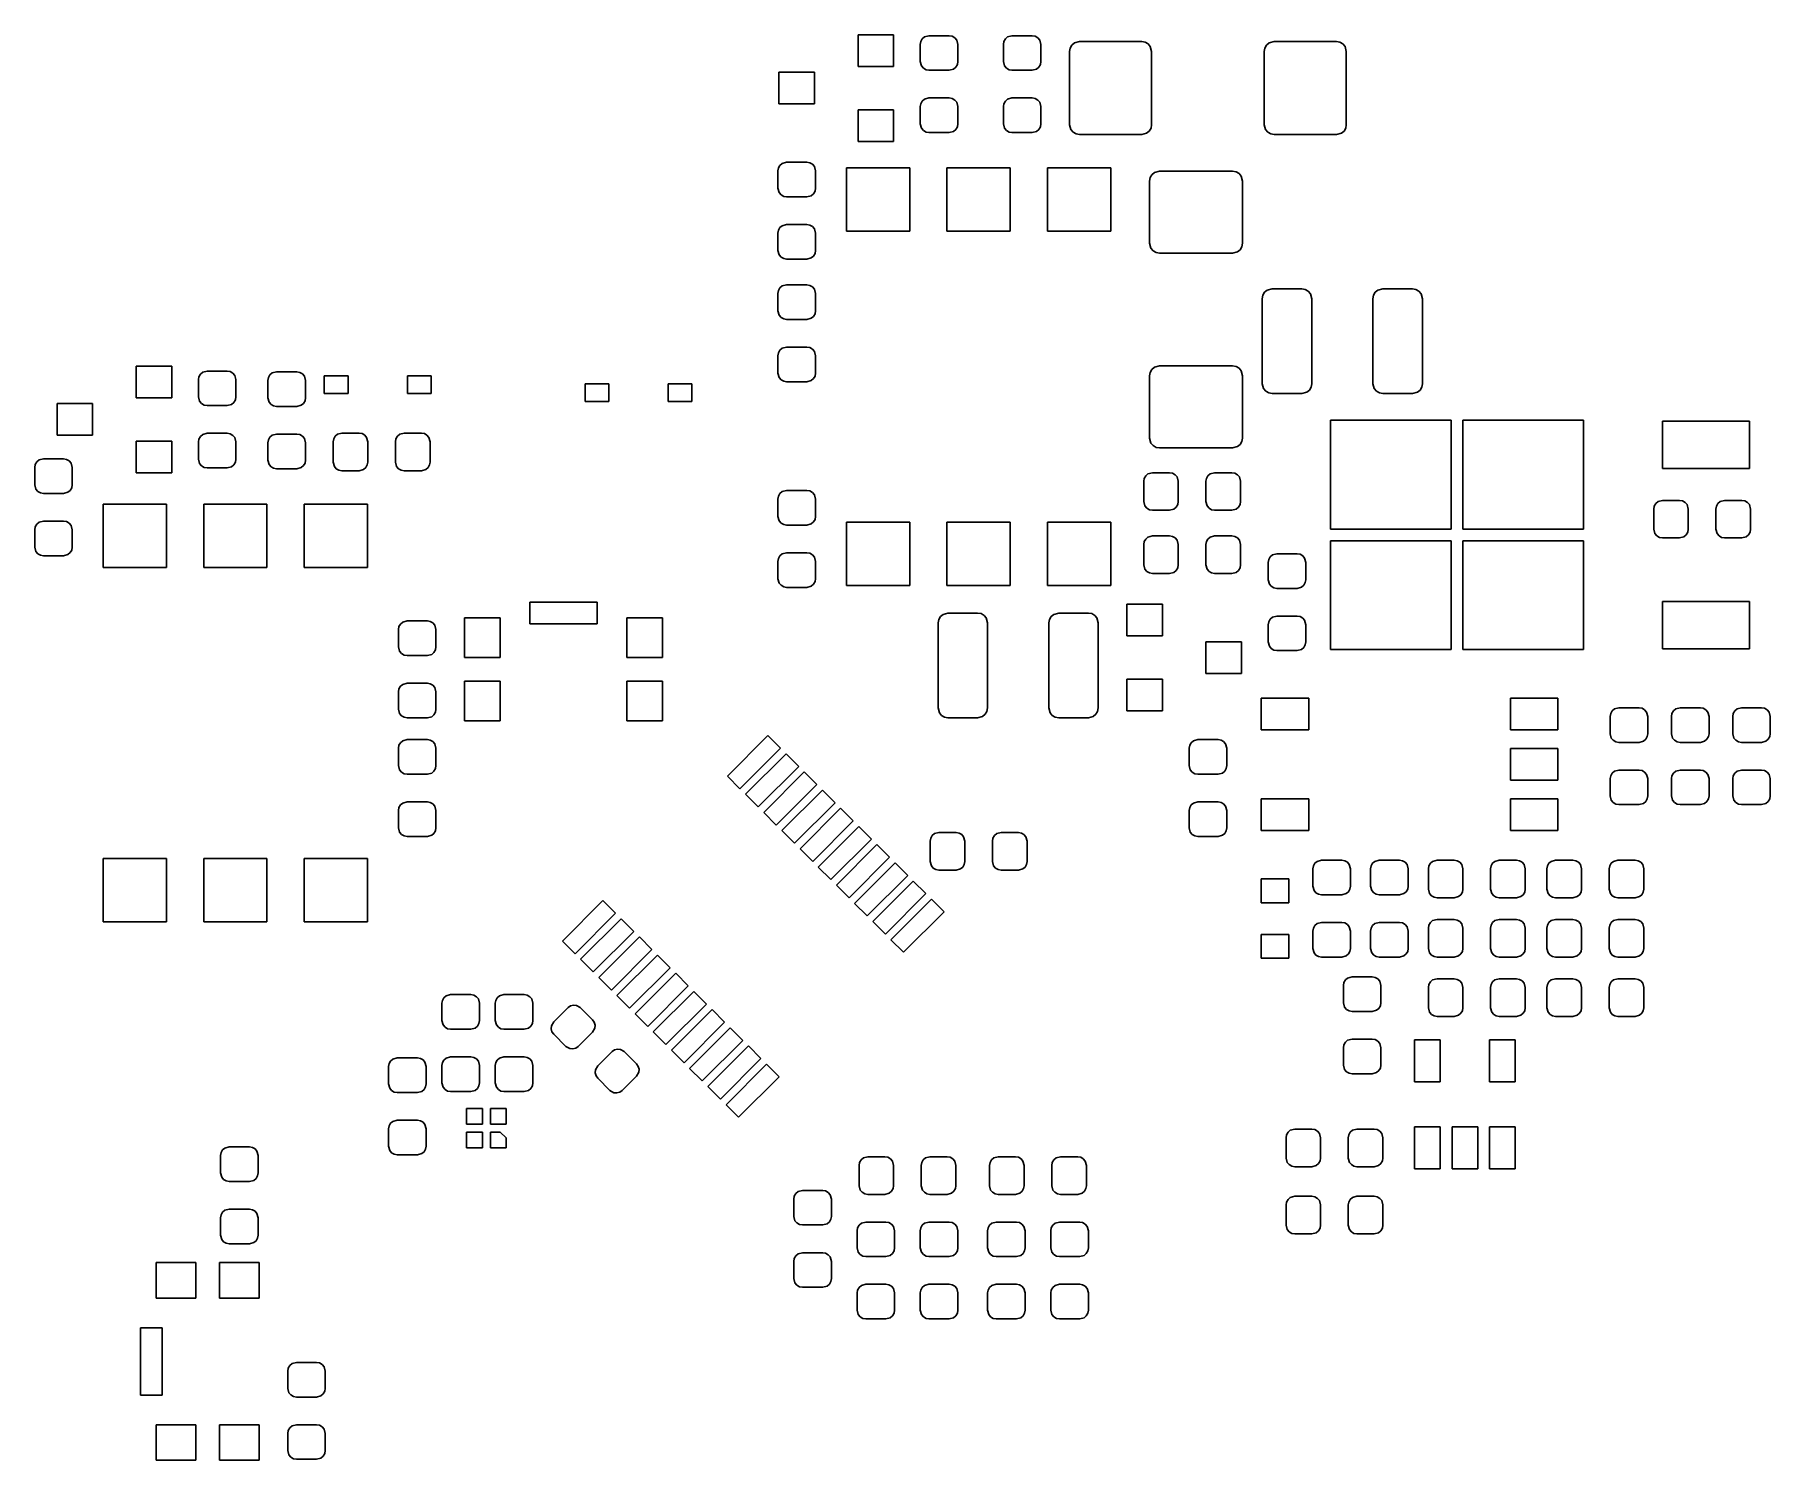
# Model space of a CAD drawing. Extents: x 150.5 to 194.4, y -132.5 to -96.5.
import ezdxf

# ---------------------------------------------------------------- set-up
doc = ezdxf.new("R2010")
doc.units = 0
doc.header["$MEASUREMENT"] = 0
doc.layers.add('BLACK', color=7, linetype='CONTINUOUS')

msp = doc.modelspace()

# ---------------------------------------------------------------- linework, layer by layer
at = {"layer": 'BLACK', "linetype": 'CONTINUOUS'}
for p, q in [((171.35, -97.25), (171.35, -96.45)), ((171.35, -96.45), (172.25, -96.45)), ((172.25, -96.45), (172.25, -97.25)), ((172.938, -96.6189), (172.976, -96.5531)), ((172.976, -96.5531), (173.034, -96.5043)), ((173.034, -96.5043), (173.144, -96.475)), ((173.144, -96.475), (173.656, -96.475)), ((173.656, -96.475), (173.731, -96.4882)), ((173.731, -96.4882), (173.797, -96.5262)), ((173.797, -96.5262), (173.846, -96.5844)), ((175.038, -96.6189), (175.076, -96.5531)), ((175.076, -96.5531), (175.134, -96.5043)), ((175.134, -96.5043), (175.244, -96.475)), ((175.244, -96.475), (175.756, -96.475)), ((175.756, -96.475), (175.831, -96.4882)), ((175.831, -96.4882), (175.897, -96.5262)), ((175.897, -96.5262), (175.946, -96.5844)), ((172.925, -96.6937), (172.938, -96.6189)), ((172.925, -97.1312), (172.925, -96.6937)), ((173.846, -96.5844), (173.875, -96.6937)), ((173.875, -96.6937), (173.875, -97.1312)), ((175.025, -96.6937), (175.038, -96.6189)), ((175.025, -97.1312), (175.025, -96.6937)), ((175.946, -96.5844), (175.975, -96.6937)), ((175.975, -96.6937), (175.975, -97.1312)), ((176.7, -96.875), (176.715, -96.7895)), ((176.7, -98.725), (176.7, -96.875)), ((176.715, -96.7895), (176.758, -96.7143)), ((176.758, -96.7143), (176.825, -96.6585)), ((176.825, -96.6585), (176.95, -96.625)), ((176.95, -96.625), (178.525, -96.625)), ((178.525, -96.625), (178.611, -96.6401)), ((178.611, -96.6401), (178.686, -96.6835)), ((178.686, -96.6835), (178.742, -96.75)), ((178.742, -96.75), (178.775, -96.875)), ((178.775, -96.875), (178.775, -98.725)), ((181.625, -96.875), (181.64, -96.7895)), ((181.625, -98.725), (181.625, -96.875)), ((181.64, -96.7895), (181.683, -96.7143)), ((181.683, -96.7143), (181.75, -96.6585)), ((181.75, -96.6585), (181.875, -96.625)), ((181.875, -96.625), (183.45, -96.625)), ((183.45, -96.625), (183.536, -96.6401)), ((183.536, -96.6401), (183.611, -96.6835)), ((183.611, -96.6835), (183.667, -96.75)), ((183.667, -96.75), (183.7, -96.875)), ((183.7, -96.875), (183.7, -98.725)), ((169.35, -98.2), (169.35, -97.4)), ((169.35, -97.4), (170.25, -97.4)), ((170.25, -97.4), (170.25, -98.2)), ((172.25, -97.25), (171.35, -97.25)), ((172.954, -97.2406), (172.925, -97.1312)), ((173.003, -97.2988), (172.954, -97.2406)), ((173.069, -97.3368), (173.003, -97.2988)), ((173.144, -97.35), (173.069, -97.3368)), ((173.656, -97.35), (173.144, -97.35)), ((173.766, -97.3207), (173.656, -97.35)), ((173.824, -97.2719), (173.766, -97.3207)), ((173.862, -97.2061), (173.824, -97.2719)), ((173.875, -97.1312), (173.862, -97.2061)), ((175.054, -97.2406), (175.025, -97.1312)), ((175.103, -97.2988), (175.054, -97.2406)), ((175.169, -97.3368), (175.103, -97.2988)), ((175.244, -97.35), (175.169, -97.3368)), ((175.756, -97.35), (175.244, -97.35)), ((175.866, -97.3207), (175.756, -97.35)), ((175.924, -97.2719), (175.866, -97.3207)), ((175.962, -97.2061), (175.924, -97.2719)), ((175.975, -97.1312), (175.962, -97.2061)), ((170.25, -98.2), (169.35, -98.2)), ((172.925, -98.2687), (172.938, -98.1939)), ((172.925, -98.7062), (172.925, -98.2687)), ((172.938, -98.1939), (172.976, -98.1281)), ((172.976, -98.1281), (173.034, -98.0793)), ((173.034, -98.0793), (173.144, -98.05)), ((173.144, -98.05), (173.656, -98.05)), ((173.656, -98.05), (173.731, -98.0632)), ((173.731, -98.0632), (173.797, -98.1012)), ((173.797, -98.1012), (173.846, -98.1594)), ((173.846, -98.1594), (173.875, -98.2687)), ((173.875, -98.2687), (173.875, -98.7062)), ((175.025, -98.2687), (175.038, -98.1939)), ((175.025, -98.7062), (175.025, -98.2687)), ((175.038, -98.1939), (175.076, -98.1281)), ((175.076, -98.1281), (175.134, -98.0793)), ((175.134, -98.0793), (175.244, -98.05)), ((175.244, -98.05), (175.756, -98.05)), ((175.756, -98.05), (175.831, -98.0632)), ((175.831, -98.0632), (175.897, -98.1012)), ((175.897, -98.1012), (175.946, -98.1594)), ((175.946, -98.1594), (175.975, -98.2687)), ((175.975, -98.2687), (175.975, -98.7062)), ((171.35, -99.15), (171.35, -98.35)), ((171.35, -98.35), (172.25, -98.35)), ((172.25, -98.35), (172.25, -99.15)), ((172.954, -98.8156), (172.925, -98.7062)), ((173.875, -98.7062), (173.862, -98.7811)), ((175.054, -98.8156), (175.025, -98.7062)), ((175.975, -98.7062), (175.962, -98.7811)), ((176.733, -98.85), (176.7, -98.725)), ((178.775, -98.725), (178.76, -98.8105)), ((181.658, -98.85), (181.625, -98.725)), ((183.7, -98.725), (183.685, -98.8105)), ((172.25, -99.15), (171.35, -99.15)), ((173.003, -98.8738), (172.954, -98.8156)), ((173.069, -98.9118), (173.003, -98.8738)), ((173.144, -98.925), (173.069, -98.9118)), ((173.656, -98.925), (173.144, -98.925)), ((173.766, -98.8957), (173.656, -98.925)), ((173.824, -98.8469), (173.766, -98.8957)), ((173.862, -98.7811), (173.824, -98.8469)), ((175.103, -98.8738), (175.054, -98.8156)), ((175.169, -98.9118), (175.103, -98.8738)), ((175.244, -98.925), (175.169, -98.9118)), ((175.756, -98.925), (175.244, -98.925)), ((175.866, -98.8957), (175.756, -98.925)), ((175.924, -98.8469), (175.866, -98.8957)), ((175.962, -98.7811), (175.924, -98.8469)), ((176.789, -98.9165), (176.733, -98.85)), ((176.864, -98.9599), (176.789, -98.9165)), ((176.95, -98.975), (176.864, -98.9599)), ((178.525, -98.975), (176.95, -98.975)), ((178.65, -98.9415), (178.525, -98.975)), ((178.717, -98.8857), (178.65, -98.9415)), ((178.76, -98.8105), (178.717, -98.8857)), ((181.714, -98.9165), (181.658, -98.85)), ((181.789, -98.9599), (181.714, -98.9165)), ((181.875, -98.975), (181.789, -98.9599)), ((183.45, -98.975), (181.875, -98.975)), ((183.575, -98.9415), (183.45, -98.975)), ((183.642, -98.8857), (183.575, -98.9415)), ((183.685, -98.8105), (183.642, -98.8857)), ((169.325, -99.8937), (169.338, -99.8189)), ((169.325, -100.331), (169.325, -99.8937)), ((169.338, -99.8189), (169.376, -99.7531)), ((169.376, -99.7531), (169.434, -99.7043)), ((169.434, -99.7043), (169.544, -99.675)), ((169.544, -99.675), (170.056, -99.675)), ((170.056, -99.675), (170.131, -99.6882)), ((170.131, -99.6882), (170.197, -99.7262)), ((170.197, -99.7262), (170.246, -99.7844)), ((170.246, -99.7844), (170.275, -99.8937)), ((170.275, -99.8937), (170.275, -100.331)), ((171.06, -101.42), (171.06, -99.82)), ((171.06, -99.82), (172.66, -99.82)), ((172.66, -99.82), (172.66, -101.42)), ((173.6, -101.42), (173.6, -99.82)), ((173.6, -99.82), (175.2, -99.82)), ((175.2, -99.82), (175.2, -101.42)), ((176.14, -101.42), (176.14, -99.82)), ((176.14, -99.82), (177.74, -99.82)), ((177.74, -99.82), (177.74, -101.42)), ((178.725, -100.15), (178.74, -100.064)), ((178.74, -100.064), (178.783, -99.9893)), ((178.783, -99.9893), (178.85, -99.9335)), ((178.85, -99.9335), (178.975, -99.9)), ((178.975, -99.9), (180.825, -99.9)), ((180.825, -99.9), (180.911, -99.9151)), ((180.911, -99.9151), (180.986, -99.9585)), ((180.986, -99.9585), (181.042, -100.025)), ((181.042, -100.025), (181.075, -100.15)), ((169.354, -100.441), (169.325, -100.331)), ((169.403, -100.499), (169.354, -100.441)), ((169.469, -100.537), (169.403, -100.499)), ((170.166, -100.521), (170.056, -100.55)), ((170.224, -100.472), (170.166, -100.521)), ((170.262, -100.406), (170.224, -100.472)), ((170.275, -100.331), (170.262, -100.406)), ((178.725, -101.725), (178.725, -100.15)), ((181.075, -100.15), (181.075, -101.725)), ((169.544, -100.55), (169.469, -100.537)), ((170.056, -100.55), (169.544, -100.55)), ((169.325, -101.469), (169.338, -101.394)), ((169.338, -101.394), (169.376, -101.328)), ((169.376, -101.328), (169.434, -101.279)), ((169.434, -101.279), (169.544, -101.25)), ((169.544, -101.25), (170.056, -101.25)), ((170.056, -101.25), (170.131, -101.263)), ((170.131, -101.263), (170.197, -101.301)), ((170.197, -101.301), (170.246, -101.359)), ((170.246, -101.359), (170.275, -101.469)), ((169.325, -101.906), (169.325, -101.469)), ((170.275, -101.469), (170.275, -101.906)), ((172.66, -101.42), (171.06, -101.42)), ((175.2, -101.42), (173.6, -101.42)), ((177.74, -101.42), (176.14, -101.42)), ((178.758, -101.85), (178.725, -101.725)), ((181.06, -101.811), (181.017, -101.886)), ((181.075, -101.725), (181.06, -101.811)), ((169.354, -102.016), (169.325, -101.906)), ((169.403, -102.074), (169.354, -102.016)), ((169.469, -102.112), (169.403, -102.074)), ((169.544, -102.125), (169.469, -102.112)), ((170.056, -102.125), (169.544, -102.125)), ((170.166, -102.096), (170.056, -102.125)), ((170.224, -102.047), (170.166, -102.096)), ((170.262, -101.981), (170.224, -102.047)), ((170.275, -101.906), (170.262, -101.981)), ((178.814, -101.917), (178.758, -101.85)), ((178.889, -101.96), (178.814, -101.917)), ((178.975, -101.975), (178.889, -101.96)), ((180.825, -101.975), (178.975, -101.975)), ((180.95, -101.942), (180.825, -101.975)), ((181.017, -101.886), (180.95, -101.942)), ((169.325, -102.994), (169.338, -102.919)), ((169.325, -103.431), (169.325, -102.994)), ((169.338, -102.919), (169.376, -102.853)), ((169.376, -102.853), (169.434, -102.804)), ((169.434, -102.804), (169.544, -102.775)), ((169.544, -102.775), (170.056, -102.775)), ((170.056, -102.775), (170.131, -102.788)), ((170.131, -102.788), (170.197, -102.826)), ((170.197, -102.826), (170.246, -102.884)), ((170.246, -102.884), (170.275, -102.994)), ((170.275, -102.994), (170.275, -103.431)), ((181.575, -103.125), (181.59, -103.039)), ((181.575, -105.275), (181.575, -103.125)), ((181.59, -103.039), (181.633, -102.964)), ((181.633, -102.964), (181.7, -102.908)), ((181.7, -102.908), (181.825, -102.875)), ((181.825, -102.875), (182.575, -102.875)), ((182.575, -102.875), (182.661, -102.89)), ((182.661, -102.89), (182.736, -102.933)), ((182.736, -102.933), (182.792, -103)), ((182.792, -103), (182.825, -103.125)), ((182.825, -103.125), (182.825, -105.275)), ((184.375, -103.125), (184.39, -103.039)), ((184.375, -105.275), (184.375, -103.125)), ((184.39, -103.039), (184.433, -102.964)), ((184.433, -102.964), (184.5, -102.908)), ((184.5, -102.908), (184.625, -102.875)), ((184.625, -102.875), (185.375, -102.875)), ((185.375, -102.875), (185.461, -102.89)), ((185.461, -102.89), (185.536, -102.933)), ((185.536, -102.933), (185.592, -103)), ((185.592, -103), (185.625, -103.125)), ((185.625, -103.125), (185.625, -105.275)), ((169.354, -103.541), (169.325, -103.431)), ((169.403, -103.599), (169.354, -103.541)), ((169.469, -103.637), (169.403, -103.599)), ((170.224, -103.572), (170.166, -103.621)), ((170.262, -103.506), (170.224, -103.572)), ((170.275, -103.431), (170.262, -103.506)), ((169.544, -103.65), (169.469, -103.637)), ((170.056, -103.65), (169.544, -103.65)), ((170.166, -103.621), (170.056, -103.65)), ((169.338, -104.494), (169.376, -104.428)), ((169.376, -104.428), (169.434, -104.379)), ((169.434, -104.379), (169.544, -104.35)), ((169.544, -104.35), (170.056, -104.35)), ((170.056, -104.35), (170.131, -104.363)), ((170.131, -104.363), (170.197, -104.401)), ((170.197, -104.401), (170.246, -104.459)), ((170.246, -104.459), (170.275, -104.569)), ((153.09, -105.63), (153.09, -104.83)), ((153.09, -104.83), (153.99, -104.83)), ((153.99, -104.83), (153.99, -105.63)), ((169.325, -104.569), (169.338, -104.494)), ((169.325, -105.006), (169.325, -104.569)), ((170.275, -104.569), (170.275, -105.006)), ((178.74, -104.989), (178.783, -104.914)), ((178.783, -104.914), (178.85, -104.858)), ((178.85, -104.858), (178.975, -104.825)), ((178.975, -104.825), (180.825, -104.825)), ((180.825, -104.825), (180.911, -104.84)), ((180.911, -104.84), (180.986, -104.883)), ((180.986, -104.883), (181.042, -104.95)), ((154.665, -105.173), (154.678, -105.099)), ((154.665, -105.611), (154.665, -105.173)), ((154.678, -105.099), (154.716, -105.033)), ((154.716, -105.033), (154.775, -104.984)), ((154.775, -104.984), (154.884, -104.955)), ((154.884, -104.955), (155.396, -104.955)), ((155.396, -104.955), (155.471, -104.968)), ((155.471, -104.968), (155.537, -105.006)), ((155.537, -105.006), (155.586, -105.064)), ((155.586, -105.064), (155.615, -105.173)), ((155.615, -105.173), (155.615, -105.611)), ((156.425, -105.194), (156.438, -105.119)), ((156.425, -105.631), (156.425, -105.194)), ((156.438, -105.119), (156.476, -105.053)), ((156.476, -105.053), (156.534, -105.004)), ((156.534, -105.004), (156.644, -104.975)), ((156.644, -104.975), (157.156, -104.975)), ((157.156, -104.975), (157.231, -104.988)), ((157.231, -104.988), (157.297, -105.026)), ((157.297, -105.026), (157.346, -105.084)), ((157.346, -105.084), (157.375, -105.194)), ((157.375, -105.194), (157.375, -105.631)), ((157.85, -105.525), (157.85, -105.075)), ((157.85, -105.075), (158.45, -105.075)), ((158.45, -105.075), (158.45, -105.525)), ((159.95, -105.525), (159.95, -105.075)), ((159.95, -105.075), (160.55, -105.075)), ((160.55, -105.075), (160.55, -105.525)), ((164.45, -105.725), (164.45, -105.275)), ((164.45, -105.275), (165.05, -105.275)), ((165.05, -105.275), (165.05, -105.725)), ((166.55, -105.725), (166.55, -105.275)), ((166.55, -105.275), (167.15, -105.275)), ((167.15, -105.275), (167.15, -105.725)), ((169.354, -105.116), (169.325, -105.006)), ((169.403, -105.174), (169.354, -105.116)), ((169.469, -105.212), (169.403, -105.174)), ((169.544, -105.225), (169.469, -105.212)), ((170.056, -105.225), (169.544, -105.225)), ((170.166, -105.196), (170.056, -105.225)), ((170.224, -105.147), (170.166, -105.196)), ((170.262, -105.081), (170.224, -105.147)), ((170.275, -105.006), (170.262, -105.081)), ((178.725, -105.075), (178.74, -104.989)), ((178.725, -106.65), (178.725, -105.075)), ((181.042, -104.95), (181.075, -105.075)), ((181.075, -105.075), (181.075, -106.65)), ((181.608, -105.4), (181.575, -105.275)), ((182.825, -105.275), (182.81, -105.361)), ((184.408, -105.4), (184.375, -105.275)), ((185.625, -105.275), (185.61, -105.361)), ((151.09, -106.58), (151.09, -105.78)), ((151.09, -105.78), (151.99, -105.78)), ((151.99, -105.78), (151.99, -106.58)), ((153.99, -105.63), (153.09, -105.63)), ((154.694, -105.72), (154.665, -105.611)), ((154.743, -105.778), (154.694, -105.72)), ((154.809, -105.816), (154.743, -105.778)), ((155.564, -105.752), (155.506, -105.8)), ((155.602, -105.686), (155.564, -105.752)), ((155.615, -105.611), (155.602, -105.686)), ((156.454, -105.741), (156.425, -105.631)), ((156.503, -105.799), (156.454, -105.741)), ((157.324, -105.772), (157.266, -105.821)), ((157.362, -105.706), (157.324, -105.772)), ((157.375, -105.631), (157.362, -105.706)), ((158.45, -105.525), (157.85, -105.525)), ((160.55, -105.525), (159.95, -105.525)), ((165.05, -105.725), (164.45, -105.725)), ((167.15, -105.725), (166.55, -105.725)), ((181.664, -105.467), (181.608, -105.4)), ((181.739, -105.51), (181.664, -105.467)), ((181.825, -105.525), (181.739, -105.51)), ((182.575, -105.525), (181.825, -105.525)), ((182.7, -105.492), (182.575, -105.525)), ((182.767, -105.436), (182.7, -105.492)), ((182.81, -105.361), (182.767, -105.436)), ((184.464, -105.467), (184.408, -105.4)), ((184.539, -105.51), (184.464, -105.467)), ((184.625, -105.525), (184.539, -105.51)), ((185.375, -105.525), (184.625, -105.525)), ((185.5, -105.492), (185.375, -105.525)), ((185.567, -105.436), (185.5, -105.492)), ((185.61, -105.361), (185.567, -105.436)), ((154.884, -105.83), (154.809, -105.816)), ((155.396, -105.83), (154.884, -105.83)), ((155.506, -105.8), (155.396, -105.83)), ((156.569, -105.837), (156.503, -105.799)), ((156.644, -105.85), (156.569, -105.837)), ((157.156, -105.85), (156.644, -105.85)), ((157.266, -105.821), (157.156, -105.85)), ((183.3, -108.95), (183.3, -106.2)), ((183.3, -106.2), (186.35, -106.2)), ((186.35, -106.2), (186.35, -108.95)), ((186.65, -108.95), (186.65, -106.2)), ((186.65, -106.2), (189.7, -106.2)), ((189.7, -106.2), (189.7, -108.95)), ((191.7, -107.42), (191.7, -106.22)), ((191.7, -106.22), (193.9, -106.22)), ((193.9, -106.22), (193.9, -107.42)), ((151.99, -106.58), (151.09, -106.58)), ((154.665, -106.748), (154.678, -106.674)), ((154.678, -106.674), (154.716, -106.608)), ((154.716, -106.608), (154.775, -106.559)), ((154.775, -106.559), (154.884, -106.53)), ((154.884, -106.53), (155.396, -106.53)), ((155.396, -106.53), (155.471, -106.543)), ((155.471, -106.543), (155.537, -106.581)), ((155.537, -106.581), (155.586, -106.639)), ((155.586, -106.639), (155.615, -106.748)), ((156.438, -106.694), (156.476, -106.628)), ((156.476, -106.628), (156.534, -106.579)), ((156.534, -106.579), (156.644, -106.55)), ((156.644, -106.55), (157.156, -106.55)), ((157.156, -106.55), (157.231, -106.563)), ((157.231, -106.563), (157.297, -106.601)), ((157.297, -106.601), (157.346, -106.659)), ((157.346, -106.659), (157.375, -106.769)), ((158.075, -106.744), (158.088, -106.669)), ((158.088, -106.669), (158.126, -106.603)), ((158.126, -106.603), (158.184, -106.554)), ((158.184, -106.554), (158.294, -106.525)), ((158.294, -106.525), (158.731, -106.525)), ((158.731, -106.525), (158.806, -106.538)), ((158.806, -106.538), (158.872, -106.576)), ((158.872, -106.576), (158.921, -106.634)), ((158.921, -106.634), (158.95, -106.744)), ((159.65, -106.744), (159.663, -106.669)), ((159.663, -106.669), (159.701, -106.603)), ((159.701, -106.603), (159.759, -106.554)), ((159.759, -106.554), (159.869, -106.525)), ((159.869, -106.525), (160.306, -106.525)), ((160.306, -106.525), (160.381, -106.538)), ((160.381, -106.538), (160.447, -106.576)), ((160.447, -106.576), (160.496, -106.634)), ((160.496, -106.634), (160.525, -106.744)), ((178.758, -106.775), (178.725, -106.65)), ((181.075, -106.65), (181.06, -106.736)), ((153.09, -107.53), (153.09, -106.73)), ((153.09, -106.73), (153.99, -106.73)), ((153.99, -106.73), (153.99, -107.53)), ((154.665, -107.186), (154.665, -106.748)), ((155.615, -106.748), (155.615, -107.186)), ((156.425, -106.769), (156.438, -106.694)), ((156.425, -107.206), (156.425, -106.769)), ((157.375, -106.769), (157.375, -107.206)), ((158.075, -107.256), (158.075, -106.744)), ((158.95, -106.744), (158.95, -107.256)), ((159.65, -107.256), (159.65, -106.744)), ((160.525, -106.744), (160.525, -107.256)), ((178.814, -106.842), (178.758, -106.775)), ((178.889, -106.885), (178.814, -106.842)), ((178.975, -106.9), (178.889, -106.885)), ((180.825, -106.9), (178.975, -106.9)), ((180.95, -106.867), (180.825, -106.9)), ((181.017, -106.811), (180.95, -106.867)), ((181.06, -106.736), (181.017, -106.811)), ((150.525, -107.394), (150.538, -107.319)), ((150.525, -107.831), (150.525, -107.394)), ((150.538, -107.319), (150.576, -107.253)), ((150.576, -107.253), (150.634, -107.204)), ((150.634, -107.204), (150.744, -107.175)), ((150.744, -107.175), (151.256, -107.175)), ((151.256, -107.175), (151.331, -107.188)), ((151.331, -107.188), (151.397, -107.226)), ((151.397, -107.226), (151.446, -107.284)), ((151.446, -107.284), (151.475, -107.394)), ((151.475, -107.394), (151.475, -107.831)), ((153.99, -107.53), (153.09, -107.53)), ((154.694, -107.295), (154.665, -107.186)), ((154.743, -107.353), (154.694, -107.295)), ((154.809, -107.391), (154.743, -107.353)), ((154.884, -107.405), (154.809, -107.391)), ((155.396, -107.405), (154.884, -107.405)), ((155.506, -107.375), (155.396, -107.405)), ((155.564, -107.327), (155.506, -107.375)), ((155.602, -107.261), (155.564, -107.327)), ((155.615, -107.186), (155.602, -107.261)), ((156.454, -107.316), (156.425, -107.206)), ((156.503, -107.374), (156.454, -107.316)), ((156.569, -107.412), (156.503, -107.374)), ((156.644, -107.425), (156.569, -107.412)), ((157.156, -107.425), (156.644, -107.425)), ((157.266, -107.396), (157.156, -107.425)), ((157.324, -107.347), (157.266, -107.396)), ((157.362, -107.281), (157.324, -107.347)), ((157.375, -107.206), (157.362, -107.281)), ((158.104, -107.366), (158.075, -107.256)), ((158.153, -107.424), (158.104, -107.366)), ((158.219, -107.462), (158.153, -107.424)), ((158.294, -107.475), (158.219, -107.462)), ((158.731, -107.475), (158.294, -107.475)), ((158.841, -107.446), (158.731, -107.475)), ((158.899, -107.397), (158.841, -107.446)), ((158.937, -107.331), (158.899, -107.397)), ((158.95, -107.256), (158.937, -107.331)), ((159.679, -107.366), (159.65, -107.256)), ((159.728, -107.424), (159.679, -107.366)), ((159.794, -107.462), (159.728, -107.424)), ((159.869, -107.475), (159.794, -107.462)), ((160.306, -107.475), (159.869, -107.475)), ((160.416, -107.446), (160.306, -107.475)), ((160.474, -107.397), (160.416, -107.446)), ((160.512, -107.331), (160.474, -107.397)), ((160.525, -107.256), (160.512, -107.331)), ((178.684, -107.554), (178.794, -107.525)), ((178.794, -107.525), (179.231, -107.525)), ((179.231, -107.525), (179.306, -107.538)), ((179.306, -107.538), (179.372, -107.576)), ((180.259, -107.554), (180.369, -107.525)), ((180.369, -107.525), (180.806, -107.525)), ((180.806, -107.525), (180.881, -107.538)), ((180.881, -107.538), (180.947, -107.576)), ((193.9, -107.42), (191.7, -107.42)), ((150.554, -107.941), (150.525, -107.831)), ((150.603, -107.999), (150.554, -107.941)), ((151.424, -107.972), (151.366, -108.021)), ((151.462, -107.906), (151.424, -107.972)), ((151.475, -107.831), (151.462, -107.906)), ((169.434, -108.004), (169.544, -107.975)), ((169.544, -107.975), (170.056, -107.975)), ((170.056, -107.975), (170.131, -107.988)), ((170.131, -107.988), (170.197, -108.026)), ((178.575, -107.744), (178.588, -107.669)), ((178.575, -108.256), (178.575, -107.744)), ((178.588, -107.669), (178.626, -107.603)), ((178.626, -107.603), (178.684, -107.554)), ((179.372, -107.576), (179.421, -107.634)), ((179.421, -107.634), (179.45, -107.744)), ((179.45, -107.744), (179.45, -108.256)), ((180.15, -107.744), (180.163, -107.669)), ((180.15, -108.256), (180.15, -107.744)), ((180.163, -107.669), (180.201, -107.603)), ((180.201, -107.603), (180.259, -107.554)), ((180.947, -107.576), (180.996, -107.634)), ((180.996, -107.634), (181.025, -107.744)), ((181.025, -107.744), (181.025, -108.256)), ((150.669, -108.037), (150.603, -107.999)), ((150.744, -108.05), (150.669, -108.037)), ((151.256, -108.05), (150.744, -108.05)), ((151.366, -108.021), (151.256, -108.05)), ((152.26, -109.92), (152.26, -108.32)), ((152.26, -108.32), (153.86, -108.32)), ((153.86, -108.32), (153.86, -109.92)), ((154.8, -109.92), (154.8, -108.32)), ((154.8, -108.32), (156.4, -108.32)), ((156.4, -108.32), (156.4, -109.92)), ((157.34, -109.92), (157.34, -108.32)), ((157.34, -108.32), (158.94, -108.32)), ((158.94, -108.32), (158.94, -109.92)), ((169.325, -108.194), (169.338, -108.119)), ((169.325, -108.631), (169.325, -108.194)), ((169.338, -108.119), (169.376, -108.053)), ((169.376, -108.053), (169.434, -108.004)), ((170.197, -108.026), (170.246, -108.084)), ((170.246, -108.084), (170.275, -108.194)), ((170.275, -108.194), (170.275, -108.631)), ((178.604, -108.366), (178.575, -108.256)), ((178.653, -108.424), (178.604, -108.366)), ((178.719, -108.462), (178.653, -108.424)), ((179.399, -108.397), (179.341, -108.446)), ((179.437, -108.331), (179.399, -108.397)), ((179.45, -108.256), (179.437, -108.331)), ((180.179, -108.366), (180.15, -108.256)), ((180.228, -108.424), (180.179, -108.366)), ((180.294, -108.462), (180.228, -108.424)), ((180.974, -108.397), (180.916, -108.446)), ((181.012, -108.331), (180.974, -108.397)), ((181.025, -108.256), (181.012, -108.331)), ((191.475, -108.444), (191.488, -108.369)), ((191.488, -108.369), (191.526, -108.303)), ((191.526, -108.303), (191.584, -108.254)), ((191.584, -108.254), (191.694, -108.225)), ((191.694, -108.225), (192.131, -108.225)), ((192.131, -108.225), (192.206, -108.238)), ((192.206, -108.238), (192.272, -108.276)), ((192.272, -108.276), (192.321, -108.334)), ((192.321, -108.334), (192.35, -108.444)), ((193.05, -108.444), (193.063, -108.369)), ((193.063, -108.369), (193.101, -108.303)), ((193.101, -108.303), (193.159, -108.254)), ((193.159, -108.254), (193.269, -108.225)), ((193.269, -108.225), (193.706, -108.225)), ((193.706, -108.225), (193.781, -108.238)), ((193.781, -108.238), (193.847, -108.276)), ((193.847, -108.276), (193.896, -108.334)), ((193.896, -108.334), (193.925, -108.444)), ((150.538, -108.894), (150.576, -108.828)), ((150.576, -108.828), (150.634, -108.779)), ((150.634, -108.779), (150.744, -108.75)), ((150.744, -108.75), (151.256, -108.75)), ((151.256, -108.75), (151.331, -108.763)), ((151.331, -108.763), (151.397, -108.801)), ((151.397, -108.801), (151.446, -108.859)), ((151.446, -108.859), (151.475, -108.969)), ((169.354, -108.741), (169.325, -108.631)), ((169.403, -108.799), (169.354, -108.741)), ((169.469, -108.837), (169.403, -108.799)), ((169.544, -108.85), (169.469, -108.837)), ((170.056, -108.85), (169.544, -108.85)), ((170.166, -108.821), (170.056, -108.85)), ((170.224, -108.772), (170.166, -108.821)), ((170.262, -108.706), (170.224, -108.772)), ((170.275, -108.631), (170.262, -108.706)), ((171.06, -110.38), (171.06, -108.78)), ((171.06, -108.78), (172.66, -108.78)), ((172.66, -108.78), (172.66, -110.38)), ((173.6, -110.38), (173.6, -108.78)), ((173.6, -108.78), (175.2, -108.78)), ((175.2, -108.78), (175.2, -110.38)), ((176.14, -110.38), (176.14, -108.78)), ((176.14, -108.78), (177.74, -108.78)), ((177.74, -108.78), (177.74, -110.38)), ((178.794, -108.475), (178.719, -108.462)), ((179.231, -108.475), (178.794, -108.475)), ((179.341, -108.446), (179.231, -108.475)), ((180.369, -108.475), (180.294, -108.462)), ((180.806, -108.475), (180.369, -108.475)), ((180.916, -108.446), (180.806, -108.475)), ((191.475, -108.956), (191.475, -108.444)), ((192.35, -108.444), (192.35, -108.956)), ((193.05, -108.956), (193.05, -108.444)), ((193.925, -108.444), (193.925, -108.956)), ((150.525, -108.969), (150.538, -108.894)), ((150.525, -109.406), (150.525, -108.969)), ((151.475, -108.969), (151.475, -109.406)), ((178.575, -109.344), (178.588, -109.269)), ((178.588, -109.269), (178.626, -109.203)), ((178.626, -109.203), (178.684, -109.154)), ((178.684, -109.154), (178.794, -109.125)), ((178.794, -109.125), (179.231, -109.125)), ((179.231, -109.125), (179.306, -109.138)), ((179.306, -109.138), (179.372, -109.176)), ((179.372, -109.176), (179.421, -109.234)), ((179.421, -109.234), (179.45, -109.344)), ((180.15, -109.344), (180.163, -109.269)), ((180.163, -109.269), (180.201, -109.203)), ((180.201, -109.203), (180.259, -109.154)), ((180.259, -109.154), (180.369, -109.125)), ((180.369, -109.125), (180.806, -109.125)), ((180.806, -109.125), (180.881, -109.138)), ((180.881, -109.138), (180.947, -109.176)), ((180.947, -109.176), (180.996, -109.234)), ((180.996, -109.234), (181.025, -109.344)), ((186.35, -108.95), (183.3, -108.95)), ((183.3, -112), (183.3, -109.25)), ((183.3, -109.25), (186.35, -109.25)), ((186.35, -109.25), (186.35, -112)), ((189.7, -108.95), (186.65, -108.95)), ((186.65, -112), (186.65, -109.25)), ((186.65, -109.25), (189.7, -109.25)), ((189.7, -109.25), (189.7, -112)), ((191.504, -109.066), (191.475, -108.956)), ((191.553, -109.124), (191.504, -109.066)), ((191.619, -109.162), (191.553, -109.124)), ((191.694, -109.175), (191.619, -109.162)), ((192.131, -109.175), (191.694, -109.175)), ((192.241, -109.146), (192.131, -109.175)), ((192.299, -109.097), (192.241, -109.146)), ((192.337, -109.031), (192.299, -109.097)), ((192.35, -108.956), (192.337, -109.031)), ((193.079, -109.066), (193.05, -108.956)), ((193.128, -109.124), (193.079, -109.066)), ((193.194, -109.162), (193.128, -109.124)), ((193.269, -109.175), (193.194, -109.162)), ((193.706, -109.175), (193.269, -109.175)), ((193.816, -109.146), (193.706, -109.175)), ((193.874, -109.097), (193.816, -109.146)), ((193.912, -109.031), (193.874, -109.097)), ((193.925, -108.956), (193.912, -109.031)), ((150.554, -109.516), (150.525, -109.406)), ((150.603, -109.574), (150.554, -109.516)), ((150.669, -109.612), (150.603, -109.574)), ((150.744, -109.625), (150.669, -109.612)), ((151.256, -109.625), (150.744, -109.625)), ((151.366, -109.596), (151.256, -109.625)), ((151.424, -109.547), (151.366, -109.596)), ((151.462, -109.481), (151.424, -109.547)), ((151.475, -109.406), (151.462, -109.481)), ((169.325, -109.769), (169.338, -109.694)), ((169.338, -109.694), (169.376, -109.628)), ((169.376, -109.628), (169.434, -109.579)), ((169.434, -109.579), (169.544, -109.55)), ((169.544, -109.55), (170.056, -109.55)), ((170.056, -109.55), (170.131, -109.563)), ((170.131, -109.563), (170.197, -109.601)), ((170.197, -109.601), (170.246, -109.659)), ((170.246, -109.659), (170.275, -109.769)), ((178.575, -109.856), (178.575, -109.344)), ((179.45, -109.344), (179.45, -109.856)), ((180.15, -109.856), (180.15, -109.344)), ((181.025, -109.344), (181.025, -109.856)), ((181.725, -109.794), (181.738, -109.719)), ((181.738, -109.719), (181.776, -109.653)), ((181.776, -109.653), (181.834, -109.604)), ((181.834, -109.604), (181.944, -109.575)), ((181.944, -109.575), (182.456, -109.575)), ((182.456, -109.575), (182.531, -109.588)), ((182.531, -109.588), (182.597, -109.626)), ((182.597, -109.626), (182.646, -109.684)), ((182.646, -109.684), (182.675, -109.794)), ((153.86, -109.92), (152.26, -109.92)), ((156.4, -109.92), (154.8, -109.92)), ((158.94, -109.92), (157.34, -109.92)), ((169.325, -110.206), (169.325, -109.769)), ((170.275, -109.769), (170.275, -110.206)), ((178.604, -109.966), (178.575, -109.856)), ((178.653, -110.024), (178.604, -109.966)), ((178.719, -110.062), (178.653, -110.024)), ((178.794, -110.075), (178.719, -110.062)), ((179.231, -110.075), (178.794, -110.075)), ((179.341, -110.046), (179.231, -110.075)), ((179.399, -109.997), (179.341, -110.046)), ((179.437, -109.931), (179.399, -109.997)), ((179.45, -109.856), (179.437, -109.931)), ((180.179, -109.966), (180.15, -109.856)), ((180.228, -110.024), (180.179, -109.966)), ((180.294, -110.062), (180.228, -110.024)), ((180.369, -110.075), (180.294, -110.062)), ((180.806, -110.075), (180.369, -110.075)), ((180.916, -110.046), (180.806, -110.075)), ((180.974, -109.997), (180.916, -110.046)), ((181.012, -109.931), (180.974, -109.997)), ((181.025, -109.856), (181.012, -109.931)), ((181.725, -110.231), (181.725, -109.794)), ((182.675, -109.794), (182.675, -110.231)), ((169.354, -110.316), (169.325, -110.206)), ((169.403, -110.374), (169.354, -110.316)), ((169.469, -110.412), (169.403, -110.374)), ((169.544, -110.425), (169.469, -110.412)), ((170.056, -110.425), (169.544, -110.425)), ((170.166, -110.396), (170.056, -110.425)), ((170.224, -110.347), (170.166, -110.396)), ((170.262, -110.281), (170.224, -110.347)), ((170.275, -110.206), (170.262, -110.281)), ((172.66, -110.38), (171.06, -110.38)), ((175.2, -110.38), (173.6, -110.38)), ((177.74, -110.38), (176.14, -110.38)), ((181.754, -110.341), (181.725, -110.231)), ((181.803, -110.399), (181.754, -110.341)), ((181.869, -110.437), (181.803, -110.399)), ((181.944, -110.45), (181.869, -110.437)), ((182.456, -110.45), (181.944, -110.45)), ((182.566, -110.421), (182.456, -110.45)), ((182.624, -110.372), (182.566, -110.421)), ((182.662, -110.306), (182.624, -110.372)), ((182.675, -110.231), (182.662, -110.306)), ((163.05, -111.35), (163.05, -110.8)), ((163.05, -110.8), (164.75, -110.8)), ((164.75, -110.8), (164.75, -111.35)), ((178.15, -111.65), (178.15, -110.85)), ((178.15, -110.85), (179.05, -110.85)), ((179.05, -110.85), (179.05, -111.65)), ((191.7, -111.98), (191.7, -110.78)), ((191.7, -110.78), (193.9, -110.78)), ((193.9, -110.78), (193.9, -111.98)), ((159.725, -111.494), (159.738, -111.419)), ((159.725, -111.931), (159.725, -111.494)), ((159.738, -111.419), (159.776, -111.353)), ((159.776, -111.353), (159.834, -111.304)), ((159.834, -111.304), (159.944, -111.275)), ((159.944, -111.275), (160.456, -111.275)), ((160.456, -111.275), (160.531, -111.288)), ((160.531, -111.288), (160.597, -111.326)), ((160.597, -111.326), (160.646, -111.384)), ((160.646, -111.384), (160.675, -111.494)), ((160.675, -111.494), (160.675, -111.931)), ((161.4, -112.2), (161.4, -111.2)), ((161.4, -111.2), (162.3, -111.2)), ((162.3, -111.2), (162.3, -112.2)), ((164.75, -111.35), (163.05, -111.35)), ((165.5, -112.2), (165.5, -111.2)), ((165.5, -111.2), (166.4, -111.2)), ((166.4, -111.2), (166.4, -112.2)), ((173.375, -111.325), (173.39, -111.239)), ((173.375, -113.475), (173.375, -111.325)), ((173.39, -111.239), (173.433, -111.164)), ((173.433, -111.164), (173.5, -111.108)), ((173.5, -111.108), (173.625, -111.075)), ((173.625, -111.075), (174.375, -111.075)), ((174.375, -111.075), (174.461, -111.09)), ((174.461, -111.09), (174.536, -111.133)), ((174.536, -111.133), (174.592, -111.2)), ((174.592, -111.2), (174.625, -111.325)), ((174.625, -111.325), (174.625, -113.475)), ((176.175, -111.325), (176.19, -111.239)), ((176.175, -113.475), (176.175, -111.325)), ((176.19, -111.239), (176.233, -111.164)), ((176.233, -111.164), (176.3, -111.108)), ((176.3, -111.108), (176.425, -111.075)), ((176.425, -111.075), (177.175, -111.075)), ((177.175, -111.075), (177.261, -111.09)), ((177.261, -111.09), (177.336, -111.133)), ((177.336, -111.133), (177.392, -111.2)), ((177.392, -111.2), (177.425, -111.325)), ((177.425, -111.325), (177.425, -113.475)), ((181.725, -111.369), (181.738, -111.294)), ((181.725, -111.806), (181.725, -111.369)), ((181.738, -111.294), (181.776, -111.228)), ((181.776, -111.228), (181.834, -111.179)), ((181.834, -111.179), (181.944, -111.15)), ((181.944, -111.15), (182.456, -111.15)), ((182.456, -111.15), (182.531, -111.163)), ((182.531, -111.163), (182.597, -111.201)), ((182.597, -111.201), (182.646, -111.259)), ((182.646, -111.259), (182.675, -111.369)), ((182.675, -111.369), (182.675, -111.806)), ((159.754, -112.041), (159.725, -111.931)), ((160.675, -111.931), (160.662, -112.006)), ((179.05, -111.65), (178.15, -111.65)), ((180.15, -112.6), (180.15, -111.8)), ((180.15, -111.8), (181.05, -111.8)), ((181.05, -111.8), (181.05, -112.6)), ((181.754, -111.916), (181.725, -111.806)), ((181.803, -111.974), (181.754, -111.916)), ((182.662, -111.881), (182.624, -111.947)), ((182.675, -111.806), (182.662, -111.881)), ((159.803, -112.099), (159.754, -112.041)), ((159.869, -112.137), (159.803, -112.099)), ((159.944, -112.15), (159.869, -112.137)), ((160.456, -112.15), (159.944, -112.15)), ((160.566, -112.121), (160.456, -112.15)), ((160.624, -112.072), (160.566, -112.121)), ((160.662, -112.006), (160.624, -112.072)), ((162.3, -112.2), (161.4, -112.2)), ((166.4, -112.2), (165.5, -112.2)), ((181.869, -112.012), (181.803, -111.974)), ((181.944, -112.025), (181.869, -112.012)), ((182.456, -112.025), (181.944, -112.025)), ((182.566, -111.996), (182.456, -112.025)), ((182.624, -111.947), (182.566, -111.996)), ((186.35, -112), (183.3, -112)), ((189.7, -112), (186.65, -112)), ((193.9, -111.98), (191.7, -111.98)), ((161.4, -113.8), (161.4, -112.8)), ((161.4, -112.8), (162.3, -112.8)), ((162.3, -112.8), (162.3, -113.8)), ((165.5, -113.8), (165.5, -112.8)), ((165.5, -112.8), (166.4, -112.8)), ((166.4, -112.8), (166.4, -113.8)), ((178.15, -113.55), (178.15, -112.75)), ((178.15, -112.75), (179.05, -112.75)), ((179.05, -112.75), (179.05, -113.55)), ((181.05, -112.6), (180.15, -112.6)), ((159.725, -113.069), (159.738, -112.994)), ((159.725, -113.506), (159.725, -113.069)), ((159.738, -112.994), (159.776, -112.928)), ((159.776, -112.928), (159.834, -112.879)), ((159.834, -112.879), (159.944, -112.85)), ((159.944, -112.85), (160.456, -112.85)), ((160.456, -112.85), (160.531, -112.863)), ((160.531, -112.863), (160.597, -112.901)), ((160.597, -112.901), (160.646, -112.959)), ((160.646, -112.959), (160.675, -113.069)), ((160.675, -113.069), (160.675, -113.506)), ((181.55, -114.03), (181.55, -113.23)), ((181.55, -113.23), (182.75, -113.23)), ((182.75, -113.23), (182.75, -114.03)), ((187.85, -114.03), (187.85, -113.23)), ((187.85, -113.23), (189.05, -113.23)), ((189.05, -113.23), (189.05, -114.03)), ((159.754, -113.616), (159.725, -113.506)), ((159.803, -113.674), (159.754, -113.616)), ((159.869, -113.712), (159.803, -113.674)), ((160.566, -113.696), (160.456, -113.725)), ((160.624, -113.647), (160.566, -113.696)), ((160.662, -113.581), (160.624, -113.647)), ((160.675, -113.506), (160.662, -113.581)), ((173.408, -113.6), (173.375, -113.475)), ((173.464, -113.667), (173.408, -113.6)), ((173.539, -113.71), (173.464, -113.667)), ((174.5, -113.692), (174.375, -113.725)), ((174.567, -113.636), (174.5, -113.692)), ((174.61, -113.561), (174.567, -113.636)), ((174.625, -113.475), (174.61, -113.561)), ((176.208, -113.6), (176.175, -113.475)), ((176.264, -113.667), (176.208, -113.6)), ((176.339, -113.71), (176.264, -113.667)), ((177.3, -113.692), (177.175, -113.725)), ((177.367, -113.636), (177.3, -113.692)), ((177.41, -113.561), (177.367, -113.636)), ((177.425, -113.475), (177.41, -113.561)), ((179.05, -113.55), (178.15, -113.55)), ((190.374, -113.688), (190.387, -113.614)), ((190.374, -114.126), (190.374, -113.688)), ((190.387, -113.614), (190.425, -113.548)), ((190.425, -113.548), (190.483, -113.499)), ((190.483, -113.499), (190.592, -113.47)), ((190.592, -113.47), (191.105, -113.47)), ((191.105, -113.47), (191.18, -113.483)), ((191.18, -113.483), (191.246, -113.521)), ((191.246, -113.521), (191.294, -113.579)), ((191.294, -113.579), (191.324, -113.688)), ((191.324, -113.688), (191.324, -114.126)), ((191.924, -113.688), (191.937, -113.614)), ((191.924, -114.126), (191.924, -113.688)), ((191.937, -113.614), (191.975, -113.548)), ((191.975, -113.548), (192.033, -113.499)), ((192.033, -113.499), (192.142, -113.47)), ((192.142, -113.47), (192.655, -113.47)), ((192.655, -113.47), (192.73, -113.483)), ((192.73, -113.483), (192.796, -113.521)), ((192.796, -113.521), (192.844, -113.579)), ((192.844, -113.579), (192.874, -113.688)), ((192.874, -113.688), (192.874, -114.126)), ((193.474, -113.688), (193.487, -113.614)), ((193.474, -114.126), (193.474, -113.688)), ((193.487, -113.614), (193.525, -113.548)), ((193.525, -113.548), (193.583, -113.499)), ((193.583, -113.499), (193.692, -113.47)), ((193.692, -113.47), (194.205, -113.47)), ((194.205, -113.47), (194.28, -113.483)), ((194.28, -113.483), (194.346, -113.521)), ((194.346, -113.521), (194.394, -113.579)), ((194.394, -113.579), (194.424, -113.688)), ((194.424, -113.688), (194.424, -114.126)), ((159.944, -113.725), (159.869, -113.712)), ((160.456, -113.725), (159.944, -113.725)), ((162.3, -113.8), (161.4, -113.8)), ((166.4, -113.8), (165.5, -113.8)), ((173.625, -113.725), (173.539, -113.71)), ((174.375, -113.725), (173.625, -113.725)), ((176.425, -113.725), (176.339, -113.71)), ((177.175, -113.725), (176.425, -113.725)), ((182.75, -114.03), (181.55, -114.03)), ((189.05, -114.03), (187.85, -114.03)), ((190.403, -114.235), (190.374, -114.126)), ((191.324, -114.126), (191.31, -114.201)), ((191.953, -114.235), (191.924, -114.126)), ((192.874, -114.126), (192.86, -114.201)), ((193.503, -114.235), (193.474, -114.126)), ((194.424, -114.126), (194.41, -114.201)), ((159.725, -114.494), (159.738, -114.419)), ((159.725, -114.931), (159.725, -114.494)), ((159.738, -114.419), (159.776, -114.353)), ((159.776, -114.353), (159.834, -114.304)), ((159.834, -114.304), (159.944, -114.275)), ((159.944, -114.275), (160.456, -114.275)), ((160.456, -114.275), (160.531, -114.288)), ((160.531, -114.288), (160.597, -114.326)), ((160.597, -114.326), (160.646, -114.384)), ((160.646, -114.384), (160.675, -114.494)), ((160.675, -114.494), (160.675, -114.931)), ((168.046, -115.199), (169.071, -114.174)), ((169.389, -114.492), (168.364, -115.517)), ((169.071, -114.174), (169.389, -114.492)), ((179.725, -114.494), (179.738, -114.419)), ((179.725, -114.931), (179.725, -114.494)), ((179.738, -114.419), (179.776, -114.353)), ((179.776, -114.353), (179.834, -114.304)), ((179.834, -114.304), (179.944, -114.275)), ((179.944, -114.275), (180.456, -114.275)), ((180.456, -114.275), (180.531, -114.288)), ((180.531, -114.288), (180.597, -114.326)), ((180.597, -114.326), (180.646, -114.384)), ((180.646, -114.384), (180.675, -114.494)), ((180.675, -114.494), (180.675, -114.931)), ((187.85, -115.3), (187.85, -114.5)), ((187.85, -114.5), (189.05, -114.5)), ((189.05, -114.5), (189.05, -115.3)), ((190.452, -114.293), (190.403, -114.235)), ((190.518, -114.331), (190.452, -114.293)), ((190.592, -114.345), (190.518, -114.331)), ((191.105, -114.345), (190.592, -114.345)), ((191.214, -114.315), (191.105, -114.345)), ((191.272, -114.266), (191.214, -114.315)), ((191.31, -114.201), (191.272, -114.266)), ((192.002, -114.293), (191.953, -114.235)), ((192.068, -114.331), (192.002, -114.293)), ((192.142, -114.345), (192.068, -114.331)), ((192.655, -114.345), (192.142, -114.345)), ((192.764, -114.315), (192.655, -114.345)), ((192.822, -114.266), (192.764, -114.315)), ((192.86, -114.201), (192.822, -114.266)), ((193.552, -114.293), (193.503, -114.235)), ((193.618, -114.331), (193.552, -114.293)), ((193.692, -114.345), (193.618, -114.331)), ((194.205, -114.345), (193.692, -114.345)), ((194.314, -114.315), (194.205, -114.345)), ((194.372, -114.266), (194.314, -114.315)), ((194.41, -114.201), (194.372, -114.266)), ((159.754, -115.041), (159.725, -114.931)), ((160.662, -115.006), (160.624, -115.072)), ((160.675, -114.931), (160.662, -115.006)), ((168.506, -115.659), (169.531, -114.634)), ((169.849, -114.952), (168.824, -115.977)), ((169.531, -114.634), (169.849, -114.952)), ((179.754, -115.041), (179.725, -114.931)), ((180.662, -115.006), (180.624, -115.072)), ((180.675, -114.931), (180.662, -115.006)), ((159.803, -115.099), (159.754, -115.041)), ((159.869, -115.137), (159.803, -115.099)), ((159.944, -115.15), (159.869, -115.137)), ((160.456, -115.15), (159.944, -115.15)), ((160.566, -115.121), (160.456, -115.15)), ((160.624, -115.072), (160.566, -115.121)), ((168.364, -115.517), (168.046, -115.199)), ((168.965, -116.119), (169.99, -115.093)), ((170.309, -115.411), (169.283, -116.437)), ((169.99, -115.093), (170.309, -115.411)), ((179.803, -115.099), (179.754, -115.041)), ((179.869, -115.137), (179.803, -115.099)), ((179.944, -115.15), (179.869, -115.137)), ((180.456, -115.15), (179.944, -115.15)), ((180.566, -115.121), (180.456, -115.15)), ((180.624, -115.072), (180.566, -115.121)), ((189.05, -115.3), (187.85, -115.3)), ((190.374, -115.263), (190.387, -115.189)), ((190.374, -115.701), (190.374, -115.263)), ((190.387, -115.189), (190.425, -115.123)), ((190.425, -115.123), (190.483, -115.074)), ((190.483, -115.074), (190.592, -115.045)), ((190.592, -115.045), (191.105, -115.045)), ((191.105, -115.045), (191.18, -115.058)), ((191.18, -115.058), (191.246, -115.096)), ((191.246, -115.096), (191.294, -115.154)), ((191.294, -115.154), (191.324, -115.263)), ((191.324, -115.263), (191.324, -115.701)), ((191.924, -115.263), (191.937, -115.189)), ((191.924, -115.701), (191.924, -115.263)), ((191.937, -115.189), (191.975, -115.123)), ((191.975, -115.123), (192.033, -115.074)), ((192.033, -115.074), (192.142, -115.045)), ((192.142, -115.045), (192.655, -115.045)), ((192.655, -115.045), (192.73, -115.058)), ((192.73, -115.058), (192.796, -115.096)), ((192.796, -115.096), (192.844, -115.154)), ((192.844, -115.154), (192.874, -115.263)), ((192.874, -115.263), (192.874, -115.701)), ((193.474, -115.263), (193.487, -115.189)), ((193.474, -115.701), (193.474, -115.263)), ((193.487, -115.189), (193.525, -115.123)), ((193.525, -115.123), (193.583, -115.074)), ((193.583, -115.074), (193.692, -115.045)), ((193.692, -115.045), (194.205, -115.045)), ((194.205, -115.045), (194.28, -115.058)), ((194.28, -115.058), (194.346, -115.096)), ((194.346, -115.096), (194.394, -115.154)), ((194.394, -115.154), (194.424, -115.263)), ((194.424, -115.263), (194.424, -115.701)), ((159.776, -115.928), (159.834, -115.879)), ((159.834, -115.879), (159.944, -115.85)), ((159.944, -115.85), (160.456, -115.85)), ((160.456, -115.85), (160.531, -115.863)), ((160.531, -115.863), (160.597, -115.901)), ((168.824, -115.977), (168.506, -115.659)), ((169.425, -116.578), (170.45, -115.553)), ((170.768, -115.871), (169.743, -116.896)), ((170.45, -115.553), (170.768, -115.871)), ((179.776, -115.928), (179.834, -115.879)), ((179.834, -115.879), (179.944, -115.85)), ((179.944, -115.85), (180.456, -115.85)), ((180.456, -115.85), (180.531, -115.863)), ((180.531, -115.863), (180.597, -115.901)), ((181.55, -116.57), (181.55, -115.77)), ((181.55, -115.77), (182.75, -115.77)), ((182.75, -115.77), (182.75, -116.57)), ((187.85, -116.57), (187.85, -115.77)), ((187.85, -115.77), (189.05, -115.77)), ((189.05, -115.77), (189.05, -116.57)), ((190.403, -115.81), (190.374, -115.701)), ((190.452, -115.868), (190.403, -115.81)), ((190.518, -115.906), (190.452, -115.868)), ((191.214, -115.89), (191.105, -115.92)), ((191.272, -115.841), (191.214, -115.89)), ((191.31, -115.776), (191.272, -115.841)), ((191.324, -115.701), (191.31, -115.776)), ((191.953, -115.81), (191.924, -115.701)), ((192.002, -115.868), (191.953, -115.81)), ((192.068, -115.906), (192.002, -115.868)), ((192.764, -115.89), (192.655, -115.92)), ((192.822, -115.841), (192.764, -115.89)), ((192.86, -115.776), (192.822, -115.841)), ((192.874, -115.701), (192.86, -115.776)), ((193.503, -115.81), (193.474, -115.701)), ((193.552, -115.868), (193.503, -115.81)), ((193.618, -115.906), (193.552, -115.868)), ((194.314, -115.89), (194.205, -115.92)), ((194.372, -115.841), (194.314, -115.89)), ((194.41, -115.776), (194.372, -115.841)), ((194.424, -115.701), (194.41, -115.776)), ((159.725, -116.069), (159.738, -115.994)), ((159.725, -116.506), (159.725, -116.069)), ((159.738, -115.994), (159.776, -115.928)), ((160.597, -115.901), (160.646, -115.959)), ((160.646, -115.959), (160.675, -116.069)), ((160.675, -116.069), (160.675, -116.506)), ((169.283, -116.437), (168.965, -116.119)), ((169.884, -117.038), (170.91, -116.012)), ((171.228, -116.331), (170.203, -117.356)), ((170.91, -116.012), (171.228, -116.331)), ((179.725, -116.069), (179.738, -115.994)), ((179.725, -116.506), (179.725, -116.069)), ((179.738, -115.994), (179.776, -115.928)), ((180.597, -115.901), (180.646, -115.959)), ((180.646, -115.959), (180.675, -116.069)), ((180.675, -116.069), (180.675, -116.506)), ((190.592, -115.92), (190.518, -115.906)), ((191.105, -115.92), (190.592, -115.92)), ((192.142, -115.92), (192.068, -115.906)), ((192.655, -115.92), (192.142, -115.92)), ((193.692, -115.92), (193.618, -115.906)), ((194.205, -115.92), (193.692, -115.92)), ((159.754, -116.616), (159.725, -116.506)), ((159.803, -116.674), (159.754, -116.616)), ((159.869, -116.712), (159.803, -116.674)), ((159.944, -116.725), (159.869, -116.712)), ((160.456, -116.725), (159.944, -116.725)), ((160.566, -116.696), (160.456, -116.725)), ((160.624, -116.647), (160.566, -116.696)), ((160.662, -116.581), (160.624, -116.647)), ((160.675, -116.506), (160.662, -116.581)), ((169.743, -116.896), (169.425, -116.578)), ((170.344, -117.497), (171.369, -116.472)), ((171.369, -116.472), (171.688, -116.79)), ((173.175, -116.844), (173.188, -116.769)), ((173.188, -116.769), (173.226, -116.703)), ((173.226, -116.703), (173.284, -116.654)), ((173.284, -116.654), (173.394, -116.625)), ((173.394, -116.625), (173.831, -116.625)), ((173.831, -116.625), (173.906, -116.638)), ((173.906, -116.638), (173.972, -116.676)), ((173.972, -116.676), (174.021, -116.734)), ((174.021, -116.734), (174.05, -116.844)), ((174.75, -116.844), (174.763, -116.769)), ((174.763, -116.769), (174.801, -116.703)), ((174.801, -116.703), (174.859, -116.654)), ((174.859, -116.654), (174.969, -116.625)), ((174.969, -116.625), (175.406, -116.625)), ((175.406, -116.625), (175.481, -116.638)), ((175.481, -116.638), (175.547, -116.676)), ((175.547, -116.676), (175.596, -116.734)), ((175.596, -116.734), (175.625, -116.844)), ((179.754, -116.616), (179.725, -116.506)), ((179.803, -116.674), (179.754, -116.616)), ((179.869, -116.712), (179.803, -116.674)), ((179.944, -116.725), (179.869, -116.712)), ((180.456, -116.725), (179.944, -116.725)), ((180.566, -116.696), (180.456, -116.725)), ((180.624, -116.647), (180.566, -116.696)), ((180.662, -116.581), (180.624, -116.647)), ((180.675, -116.506), (180.662, -116.581)), ((182.75, -116.57), (181.55, -116.57)), ((189.05, -116.57), (187.85, -116.57)), ((170.203, -117.356), (169.884, -117.038)), ((171.688, -116.79), (170.662, -117.816)), ((170.804, -117.957), (171.829, -116.932)), ((171.829, -116.932), (172.147, -117.25)), ((173.175, -117.356), (173.175, -116.844)), ((174.05, -116.844), (174.05, -117.356)), ((174.75, -117.356), (174.75, -116.844)), ((175.625, -116.844), (175.625, -117.356)), ((152.26, -118.88), (152.26, -117.28)), ((152.26, -117.28), (153.86, -117.28)), ((153.86, -117.28), (153.86, -118.88)), ((154.8, -118.88), (154.8, -117.28)), ((154.8, -117.28), (156.4, -117.28)), ((156.4, -117.28), (156.4, -118.88)), ((157.34, -118.88), (157.34, -117.28)), ((157.34, -117.28), (158.94, -117.28)), ((158.94, -117.28), (158.94, -118.88)), ((170.662, -117.816), (170.344, -117.497)), ((172.147, -117.25), (171.122, -118.275)), ((171.263, -118.417), (172.289, -117.391)), ((172.289, -117.391), (172.607, -117.71)), ((173.204, -117.466), (173.175, -117.356)), ((173.253, -117.524), (173.204, -117.466)), ((173.319, -117.562), (173.253, -117.524)), ((173.394, -117.575), (173.319, -117.562)), ((173.831, -117.575), (173.394, -117.575)), ((173.941, -117.546), (173.831, -117.575)), ((173.999, -117.497), (173.941, -117.546)), ((174.037, -117.431), (173.999, -117.497)), ((174.05, -117.356), (174.037, -117.431)), ((174.779, -117.466), (174.75, -117.356)), ((174.828, -117.524), (174.779, -117.466)), ((174.894, -117.562), (174.828, -117.524)), ((174.969, -117.575), (174.894, -117.562)), ((175.406, -117.575), (174.969, -117.575)), ((175.516, -117.546), (175.406, -117.575)), ((175.574, -117.497), (175.516, -117.546)), ((175.612, -117.431), (175.574, -117.497)), ((175.625, -117.356), (175.612, -117.431)), ((182.855, -117.544), (182.868, -117.469)), ((182.855, -117.981), (182.855, -117.544)), ((182.868, -117.469), (182.906, -117.403)), ((182.906, -117.403), (182.964, -117.354)), ((182.964, -117.354), (183.074, -117.325)), ((183.074, -117.325), (183.586, -117.325)), ((183.586, -117.325), (183.661, -117.338)), ((183.661, -117.338), (183.727, -117.376)), ((183.727, -117.376), (183.776, -117.434)), ((183.776, -117.434), (183.805, -117.544)), ((183.805, -117.544), (183.805, -117.981)), ((184.315, -117.544), (184.328, -117.469)), ((184.315, -117.981), (184.315, -117.544)), ((184.328, -117.469), (184.366, -117.403)), ((184.366, -117.403), (184.424, -117.354)), ((184.424, -117.354), (184.534, -117.325)), ((184.534, -117.325), (185.046, -117.325)), ((185.046, -117.325), (185.121, -117.338)), ((185.121, -117.338), (185.187, -117.376)), ((185.187, -117.376), (185.236, -117.434)), ((185.236, -117.434), (185.265, -117.544)), ((185.265, -117.544), (185.265, -117.981)), ((185.775, -117.544), (185.788, -117.469)), ((185.775, -118.056), (185.775, -117.544)), ((185.788, -117.469), (185.826, -117.403)), ((185.826, -117.403), (185.884, -117.354)), ((185.884, -117.354), (185.994, -117.325)), ((185.994, -117.325), (186.431, -117.325)), ((186.431, -117.325), (186.506, -117.338)), ((186.506, -117.338), (186.572, -117.376)), ((186.572, -117.376), (186.621, -117.434)), ((186.621, -117.434), (186.65, -117.544)), ((186.65, -117.544), (186.65, -118.056)), ((187.35, -117.544), (187.363, -117.469)), ((187.35, -118.056), (187.35, -117.544)), ((187.363, -117.469), (187.401, -117.403)), ((187.401, -117.403), (187.459, -117.354)), ((187.459, -117.354), (187.569, -117.325)), ((187.569, -117.325), (188.006, -117.325)), ((188.006, -117.325), (188.081, -117.338)), ((188.081, -117.338), (188.147, -117.376)), ((188.147, -117.376), (188.196, -117.434)), ((188.196, -117.434), (188.225, -117.544)), ((188.225, -117.544), (188.225, -118.056)), ((188.775, -117.544), (188.788, -117.469)), ((188.775, -118.056), (188.775, -117.544)), ((188.788, -117.469), (188.826, -117.403)), ((188.826, -117.403), (188.884, -117.354)), ((188.884, -117.354), (188.994, -117.325)), ((188.994, -117.325), (189.431, -117.325)), ((189.431, -117.325), (189.506, -117.338)), ((189.506, -117.338), (189.572, -117.376)), ((189.572, -117.376), (189.621, -117.434)), ((189.621, -117.434), (189.65, -117.544)), ((189.65, -117.544), (189.65, -118.056)), ((190.35, -117.544), (190.363, -117.469)), ((190.35, -118.056), (190.35, -117.544)), ((190.363, -117.469), (190.401, -117.403)), ((190.401, -117.403), (190.459, -117.354)), ((190.459, -117.354), (190.569, -117.325)), ((190.569, -117.325), (191.006, -117.325)), ((191.006, -117.325), (191.081, -117.338)), ((191.081, -117.338), (191.147, -117.376)), ((191.147, -117.376), (191.196, -117.434)), ((191.196, -117.434), (191.225, -117.544)), ((191.225, -117.544), (191.225, -118.056)), ((171.122, -118.275), (170.804, -117.957)), ((172.607, -117.71), (171.581, -118.735)), ((171.723, -118.876), (172.748, -117.851)), ((172.748, -117.851), (173.066, -118.169)), ((181.55, -118.4), (181.55, -117.8)), ((181.55, -117.8), (182.25, -117.8)), ((182.25, -117.8), (182.25, -118.4)), ((182.884, -118.091), (182.855, -117.981)), ((183.792, -118.056), (183.754, -118.122)), ((183.805, -117.981), (183.792, -118.056)), ((184.344, -118.091), (184.315, -117.981)), ((185.252, -118.056), (185.214, -118.122)), ((185.265, -117.981), (185.252, -118.056)), ((185.804, -118.166), (185.775, -118.056)), ((186.65, -118.056), (186.637, -118.131)), ((187.379, -118.166), (187.35, -118.056)), ((188.225, -118.056), (188.212, -118.131)), ((188.804, -118.166), (188.775, -118.056)), ((189.65, -118.056), (189.637, -118.131)), ((190.379, -118.166), (190.35, -118.056)), ((191.225, -118.056), (191.212, -118.131)), ((163.874, -119.371), (164.899, -118.346)), ((164.899, -118.346), (165.217, -118.664)), ((171.581, -118.735), (171.263, -118.417)), ((173.066, -118.169), (172.041, -119.194)), ((172.183, -119.336), (173.208, -118.311)), ((173.208, -118.311), (173.526, -118.629)), ((182.25, -118.4), (181.55, -118.4)), ((182.933, -118.149), (182.884, -118.091)), ((182.999, -118.187), (182.933, -118.149)), ((183.074, -118.2), (182.999, -118.187)), ((183.586, -118.2), (183.074, -118.2)), ((183.696, -118.171), (183.586, -118.2)), ((183.754, -118.122), (183.696, -118.171)), ((184.393, -118.149), (184.344, -118.091)), ((184.459, -118.187), (184.393, -118.149)), ((184.534, -118.2), (184.459, -118.187)), ((185.046, -118.2), (184.534, -118.2)), ((185.156, -118.171), (185.046, -118.2)), ((185.214, -118.122), (185.156, -118.171)), ((185.853, -118.224), (185.804, -118.166)), ((185.919, -118.262), (185.853, -118.224)), ((185.994, -118.275), (185.919, -118.262)), ((186.431, -118.275), (185.994, -118.275)), ((186.541, -118.246), (186.431, -118.275)), ((186.599, -118.197), (186.541, -118.246)), ((186.637, -118.131), (186.599, -118.197)), ((187.428, -118.224), (187.379, -118.166)), ((187.494, -118.262), (187.428, -118.224)), ((187.569, -118.275), (187.494, -118.262)), ((188.006, -118.275), (187.569, -118.275)), ((188.116, -118.246), (188.006, -118.275)), ((188.174, -118.197), (188.116, -118.246)), ((188.212, -118.131), (188.174, -118.197)), ((188.853, -118.224), (188.804, -118.166)), ((188.919, -118.262), (188.853, -118.224)), ((188.994, -118.275), (188.919, -118.262)), ((189.431, -118.275), (188.994, -118.275)), ((189.541, -118.246), (189.431, -118.275)), ((189.599, -118.197), (189.541, -118.246)), ((189.637, -118.131), (189.599, -118.197)), ((190.428, -118.224), (190.379, -118.166)), ((190.494, -118.262), (190.428, -118.224)), ((190.569, -118.275), (190.494, -118.262)), ((191.006, -118.275), (190.569, -118.275)), ((191.116, -118.246), (191.006, -118.275)), ((191.174, -118.197), (191.116, -118.246)), ((191.212, -118.131), (191.174, -118.197)), ((153.86, -118.88), (152.26, -118.88)), ((156.4, -118.88), (154.8, -118.88)), ((158.94, -118.88), (157.34, -118.88)), ((165.217, -118.664), (164.192, -119.689)), ((164.334, -119.831), (165.359, -118.806)), ((165.359, -118.806), (165.677, -119.124)), ((172.041, -119.194), (171.723, -118.876)), ((173.526, -118.629), (172.501, -119.654)), ((182.906, -118.978), (182.964, -118.929)), ((182.964, -118.929), (183.074, -118.9)), ((183.074, -118.9), (183.586, -118.9)), ((183.586, -118.9), (183.661, -118.913)), ((183.661, -118.913), (183.727, -118.951)), ((183.727, -118.951), (183.776, -119.009)), ((184.366, -118.978), (184.424, -118.929)), ((184.424, -118.929), (184.534, -118.9)), ((184.534, -118.9), (185.046, -118.9)), ((185.046, -118.9), (185.121, -118.913)), ((185.121, -118.913), (185.187, -118.951)), ((185.187, -118.951), (185.236, -119.009)), ((185.788, -118.969), (185.826, -118.903)), ((185.826, -118.903), (185.884, -118.854)), ((185.884, -118.854), (185.994, -118.825)), ((185.994, -118.825), (186.431, -118.825)), ((186.431, -118.825), (186.506, -118.838)), ((186.506, -118.838), (186.572, -118.876)), ((186.572, -118.876), (186.621, -118.934)), ((186.621, -118.934), (186.65, -119.044)), ((187.363, -118.969), (187.401, -118.903)), ((187.401, -118.903), (187.459, -118.854)), ((187.459, -118.854), (187.569, -118.825)), ((187.569, -118.825), (188.006, -118.825)), ((188.006, -118.825), (188.081, -118.838)), ((188.081, -118.838), (188.147, -118.876)), ((188.147, -118.876), (188.196, -118.934)), ((188.196, -118.934), (188.225, -119.044)), ((188.788, -118.969), (188.826, -118.903)), ((188.826, -118.903), (188.884, -118.854)), ((188.884, -118.854), (188.994, -118.825)), ((188.994, -118.825), (189.431, -118.825)), ((189.431, -118.825), (189.506, -118.838)), ((189.506, -118.838), (189.572, -118.876)), ((189.572, -118.876), (189.621, -118.934)), ((189.621, -118.934), (189.65, -119.044)), ((190.363, -118.969), (190.401, -118.903)), ((190.401, -118.903), (190.459, -118.854)), ((190.459, -118.854), (190.569, -118.825)), ((190.569, -118.825), (191.006, -118.825)), ((191.006, -118.825), (191.081, -118.838)), ((191.081, -118.838), (191.147, -118.876)), ((191.147, -118.876), (191.196, -118.934)), ((191.196, -118.934), (191.225, -119.044)), ((164.192, -119.689), (163.874, -119.371)), ((165.677, -119.124), (164.652, -120.149)), ((164.793, -120.29), (165.819, -119.265)), ((165.819, -119.265), (166.137, -119.583)), ((172.501, -119.654), (172.183, -119.336)), ((181.55, -119.8), (181.55, -119.2)), ((181.55, -119.2), (182.25, -119.2)), ((182.25, -119.2), (182.25, -119.8)), ((182.855, -119.119), (182.868, -119.044)), ((182.855, -119.556), (182.855, -119.119)), ((182.868, -119.044), (182.906, -118.978)), ((183.776, -119.009), (183.805, -119.119)), ((183.805, -119.119), (183.805, -119.556)), ((184.315, -119.119), (184.328, -119.044)), ((184.315, -119.556), (184.315, -119.119)), ((184.328, -119.044), (184.366, -118.978)), ((185.236, -119.009), (185.265, -119.119)), ((185.265, -119.119), (185.265, -119.556)), ((185.775, -119.044), (185.788, -118.969)), ((185.775, -119.556), (185.775, -119.044)), ((186.65, -119.044), (186.65, -119.556)), ((187.35, -119.044), (187.363, -118.969)), ((187.35, -119.556), (187.35, -119.044)), ((188.225, -119.044), (188.225, -119.556)), ((188.775, -119.044), (188.788, -118.969)), ((188.775, -119.556), (188.775, -119.044)), ((189.65, -119.044), (189.65, -119.556)), ((190.35, -119.044), (190.363, -118.969)), ((190.35, -119.556), (190.35, -119.044)), ((191.225, -119.044), (191.225, -119.556)), ((164.652, -120.149), (164.334, -119.831)), ((166.137, -119.583), (165.111, -120.609)), ((165.253, -120.75), (166.278, -119.725)), ((166.278, -119.725), (166.596, -120.043)), ((182.25, -119.8), (181.55, -119.8)), ((182.884, -119.666), (182.855, -119.556)), ((182.933, -119.724), (182.884, -119.666)), ((182.999, -119.762), (182.933, -119.724)), ((183.074, -119.775), (182.999, -119.762)), ((183.586, -119.775), (183.074, -119.775)), ((183.696, -119.746), (183.586, -119.775)), ((183.754, -119.697), (183.696, -119.746)), ((183.792, -119.631), (183.754, -119.697)), ((183.805, -119.556), (183.792, -119.631)), ((184.344, -119.666), (184.315, -119.556)), ((184.393, -119.724), (184.344, -119.666)), ((184.459, -119.762), (184.393, -119.724)), ((184.534, -119.775), (184.459, -119.762)), ((185.046, -119.775), (184.534, -119.775)), ((185.156, -119.746), (185.046, -119.775)), ((185.214, -119.697), (185.156, -119.746)), ((185.252, -119.631), (185.214, -119.697)), ((185.265, -119.556), (185.252, -119.631)), ((185.804, -119.666), (185.775, -119.556)), ((185.853, -119.724), (185.804, -119.666)), ((185.919, -119.762), (185.853, -119.724)), ((185.994, -119.775), (185.919, -119.762)), ((186.431, -119.775), (185.994, -119.775)), ((186.541, -119.746), (186.431, -119.775)), ((186.599, -119.697), (186.541, -119.746)), ((186.637, -119.631), (186.599, -119.697)), ((186.65, -119.556), (186.637, -119.631)), ((187.379, -119.666), (187.35, -119.556)), ((187.428, -119.724), (187.379, -119.666)), ((187.494, -119.762), (187.428, -119.724)), ((187.569, -119.775), (187.494, -119.762)), ((188.006, -119.775), (187.569, -119.775)), ((188.116, -119.746), (188.006, -119.775)), ((188.174, -119.697), (188.116, -119.746)), ((188.212, -119.631), (188.174, -119.697)), ((188.225, -119.556), (188.212, -119.631)), ((188.804, -119.666), (188.775, -119.556)), ((188.853, -119.724), (188.804, -119.666)), ((188.919, -119.762), (188.853, -119.724)), ((188.994, -119.775), (188.919, -119.762)), ((189.431, -119.775), (188.994, -119.775)), ((189.541, -119.746), (189.431, -119.775)), ((189.599, -119.697), (189.541, -119.746)), ((189.637, -119.631), (189.599, -119.697)), ((189.65, -119.556), (189.637, -119.631)), ((190.379, -119.666), (190.35, -119.556)), ((190.428, -119.724), (190.379, -119.666)), ((190.494, -119.762), (190.428, -119.724)), ((190.569, -119.775), (190.494, -119.762)), ((191.006, -119.775), (190.569, -119.775)), ((191.116, -119.746), (191.006, -119.775)), ((191.174, -119.697), (191.116, -119.746)), ((191.212, -119.631), (191.174, -119.697)), ((191.225, -119.556), (191.212, -119.631)), ((166.596, -120.043), (165.571, -121.068)), ((165.712, -121.21), (166.738, -120.184)), ((166.738, -120.184), (167.056, -120.503)), ((183.734, -120.304), (183.844, -120.275)), ((183.844, -120.275), (184.356, -120.275)), ((184.356, -120.275), (184.431, -120.288)), ((165.111, -120.609), (164.793, -120.29)), ((167.056, -120.503), (166.031, -121.528)), ((166.172, -121.669), (167.197, -120.644)), ((167.197, -120.644), (167.516, -120.962)), ((183.625, -120.494), (183.638, -120.419)), ((183.625, -120.931), (183.625, -120.494)), ((183.638, -120.419), (183.676, -120.353)), ((183.676, -120.353), (183.734, -120.304)), ((184.431, -120.288), (184.497, -120.326)), ((184.497, -120.326), (184.546, -120.384)), ((184.546, -120.384), (184.575, -120.494)), ((184.575, -120.494), (184.575, -120.931)), ((185.775, -120.544), (185.788, -120.469)), ((185.775, -121.056), (185.775, -120.544)), ((185.788, -120.469), (185.826, -120.403)), ((185.826, -120.403), (185.884, -120.354)), ((185.884, -120.354), (185.994, -120.325)), ((185.994, -120.325), (186.431, -120.325)), ((186.431, -120.325), (186.506, -120.338)), ((186.506, -120.338), (186.572, -120.376)), ((186.572, -120.376), (186.621, -120.434)), ((186.621, -120.434), (186.65, -120.544)), ((186.65, -120.544), (186.65, -121.056)), ((187.35, -120.544), (187.363, -120.469)), ((187.35, -121.056), (187.35, -120.544)), ((187.363, -120.469), (187.401, -120.403)), ((187.401, -120.403), (187.459, -120.354)), ((187.459, -120.354), (187.569, -120.325)), ((187.569, -120.325), (188.006, -120.325)), ((188.006, -120.325), (188.081, -120.338)), ((188.081, -120.338), (188.147, -120.376)), ((188.147, -120.376), (188.196, -120.434)), ((188.196, -120.434), (188.225, -120.544)), ((188.225, -120.544), (188.225, -121.056)), ((188.775, -120.544), (188.788, -120.469)), ((188.775, -121.056), (188.775, -120.544)), ((188.788, -120.469), (188.826, -120.403)), ((188.826, -120.403), (188.884, -120.354)), ((188.884, -120.354), (188.994, -120.325)), ((188.994, -120.325), (189.431, -120.325)), ((189.431, -120.325), (189.506, -120.338)), ((189.506, -120.338), (189.572, -120.376)), ((189.572, -120.376), (189.621, -120.434)), ((189.621, -120.434), (189.65, -120.544)), ((189.65, -120.544), (189.65, -121.056)), ((190.35, -120.544), (190.363, -120.469)), ((190.35, -121.056), (190.35, -120.544)), ((190.363, -120.469), (190.401, -120.403)), ((190.401, -120.403), (190.459, -120.354)), ((190.459, -120.354), (190.569, -120.325)), ((190.569, -120.325), (191.006, -120.325)), ((191.006, -120.325), (191.081, -120.338)), ((191.081, -120.338), (191.147, -120.376)), ((191.147, -120.376), (191.196, -120.434)), ((191.196, -120.434), (191.225, -120.544)), ((191.225, -120.544), (191.225, -121.056)), ((160.825, -120.944), (160.838, -120.869)), ((160.825, -121.381), (160.825, -120.944)), ((160.838, -120.869), (160.876, -120.803)), ((160.876, -120.803), (160.934, -120.754)), ((160.934, -120.754), (161.044, -120.725)), ((161.044, -120.725), (161.556, -120.725)), ((161.556, -120.725), (161.631, -120.738)), ((161.631, -120.738), (161.697, -120.776)), ((161.697, -120.776), (161.746, -120.834)), ((161.746, -120.834), (161.775, -120.944)), ((161.775, -120.944), (161.775, -121.381)), ((162.175, -120.944), (162.188, -120.869)), ((162.175, -121.381), (162.175, -120.944)), ((162.188, -120.869), (162.226, -120.803)), ((162.226, -120.803), (162.284, -120.754)), ((162.284, -120.754), (162.394, -120.725)), ((162.394, -120.725), (162.906, -120.725)), ((162.906, -120.725), (162.981, -120.738)), ((162.981, -120.738), (163.047, -120.776)), ((163.047, -120.776), (163.096, -120.834)), ((163.096, -120.834), (163.125, -120.944)), ((163.125, -120.944), (163.125, -121.381)), ((163.653, -121.415), (164.015, -121.053)), ((164.015, -121.053), (164.077, -121.009)), ((164.077, -121.009), (164.151, -120.989)), ((164.151, -120.989), (164.226, -120.996)), ((164.226, -120.996), (164.324, -121.053)), ((164.324, -121.053), (164.634, -121.362)), ((165.571, -121.068), (165.253, -120.75)), ((167.516, -120.962), (166.49, -121.988)), ((166.632, -122.129), (167.657, -121.104)), ((167.657, -121.104), (167.975, -121.422)), ((183.654, -121.041), (183.625, -120.931)), ((183.703, -121.099), (183.654, -121.041)), ((183.769, -121.137), (183.703, -121.099)), ((183.844, -121.15), (183.769, -121.137)), ((184.356, -121.15), (183.844, -121.15)), ((184.466, -121.121), (184.356, -121.15)), ((184.524, -121.072), (184.466, -121.121)), ((184.562, -121.006), (184.524, -121.072)), ((184.575, -120.931), (184.562, -121.006)), ((185.804, -121.166), (185.775, -121.056)), ((186.637, -121.131), (186.599, -121.197)), ((186.65, -121.056), (186.637, -121.131)), ((187.379, -121.166), (187.35, -121.056)), ((188.212, -121.131), (188.174, -121.197)), ((188.225, -121.056), (188.212, -121.131)), ((188.804, -121.166), (188.775, -121.056)), ((189.637, -121.131), (189.599, -121.197)), ((189.65, -121.056), (189.637, -121.131)), ((190.379, -121.166), (190.35, -121.056)), ((191.212, -121.131), (191.174, -121.197)), ((191.225, -121.056), (191.212, -121.131)), ((160.854, -121.491), (160.825, -121.381)), ((160.903, -121.549), (160.854, -121.491)), ((160.969, -121.587), (160.903, -121.549)), ((161.044, -121.6), (160.969, -121.587)), ((161.556, -121.6), (161.044, -121.6)), ((161.666, -121.571), (161.556, -121.6)), ((161.724, -121.522), (161.666, -121.571)), ((161.762, -121.456), (161.724, -121.522)), ((161.775, -121.381), (161.762, -121.456)), ((162.204, -121.491), (162.175, -121.381)), ((162.253, -121.549), (162.204, -121.491)), ((162.319, -121.587), (162.253, -121.549)), ((162.394, -121.6), (162.319, -121.587)), ((162.906, -121.6), (162.394, -121.6)), ((163.016, -121.571), (162.906, -121.6)), ((163.074, -121.522), (163.016, -121.571)), ((163.112, -121.456), (163.074, -121.522)), ((163.125, -121.381), (163.112, -121.456)), ((163.589, -121.589), (163.596, -121.513)), ((163.609, -121.662), (163.589, -121.589)), ((163.596, -121.513), (163.653, -121.415)), ((164.634, -121.362), (164.677, -121.424)), ((164.69, -121.573), (164.634, -121.671)), ((164.677, -121.424), (164.697, -121.498)), ((164.697, -121.498), (164.69, -121.573)), ((166.031, -121.528), (165.712, -121.21)), ((167.975, -121.422), (166.95, -122.447)), ((167.091, -122.589), (168.117, -121.563)), ((168.117, -121.563), (168.435, -121.881)), ((185.853, -121.224), (185.804, -121.166)), ((185.919, -121.262), (185.853, -121.224)), ((185.994, -121.275), (185.919, -121.262)), ((186.431, -121.275), (185.994, -121.275)), ((186.541, -121.246), (186.431, -121.275)), ((186.599, -121.197), (186.541, -121.246)), ((187.428, -121.224), (187.379, -121.166)), ((187.494, -121.262), (187.428, -121.224)), ((187.569, -121.275), (187.494, -121.262)), ((188.006, -121.275), (187.569, -121.275)), ((188.116, -121.246), (188.006, -121.275)), ((188.174, -121.197), (188.116, -121.246)), ((188.853, -121.224), (188.804, -121.166)), ((188.919, -121.262), (188.853, -121.224)), ((188.994, -121.275), (188.919, -121.262)), ((189.431, -121.275), (188.994, -121.275)), ((189.541, -121.246), (189.431, -121.275)), ((189.599, -121.197), (189.541, -121.246)), ((190.428, -121.224), (190.379, -121.166)), ((190.494, -121.262), (190.428, -121.224)), ((190.569, -121.275), (190.494, -121.262)), ((191.006, -121.275), (190.569, -121.275)), ((191.116, -121.246), (191.006, -121.275)), ((191.174, -121.197), (191.116, -121.246)), ((163.653, -121.724), (163.609, -121.662)), ((163.962, -122.034), (163.653, -121.724)), ((164.06, -122.09), (163.962, -122.034)), ((164.271, -122.034), (164.209, -122.077)), ((164.634, -121.671), (164.271, -122.034)), ((166.49, -121.988), (166.172, -121.669)), ((168.435, -121.881), (167.41, -122.907)), ((167.551, -123.048), (168.576, -122.023)), ((168.576, -122.023), (168.894, -122.341)), ((183.625, -122.069), (183.638, -121.994)), ((183.638, -121.994), (183.676, -121.928)), ((183.676, -121.928), (183.734, -121.879)), ((183.734, -121.879), (183.844, -121.85)), ((183.844, -121.85), (184.356, -121.85)), ((184.356, -121.85), (184.431, -121.863)), ((184.431, -121.863), (184.497, -121.901)), ((184.497, -121.901), (184.546, -121.959)), ((184.546, -121.959), (184.575, -122.069)), ((185.425, -122.93), (185.425, -121.87)), ((185.425, -121.87), (186.075, -121.87)), ((186.075, -121.87), (186.075, -122.93)), ((187.325, -122.93), (187.325, -121.87)), ((187.325, -121.87), (187.975, -121.87)), ((187.975, -121.87), (187.975, -122.93)), ((159.475, -122.544), (159.488, -122.469)), ((159.488, -122.469), (159.526, -122.403)), ((159.526, -122.403), (159.584, -122.354)), ((159.584, -122.354), (159.694, -122.325)), ((159.694, -122.325), (160.206, -122.325)), ((160.206, -122.325), (160.281, -122.338)), ((160.281, -122.338), (160.347, -122.376)), ((160.347, -122.376), (160.396, -122.434)), ((160.396, -122.434), (160.425, -122.544)), ((160.825, -122.519), (160.838, -122.444)), ((160.838, -122.444), (160.876, -122.378)), ((160.876, -122.378), (160.934, -122.329)), ((160.934, -122.329), (161.044, -122.3)), ((161.044, -122.3), (161.556, -122.3)), ((161.556, -122.3), (161.631, -122.313)), ((161.631, -122.313), (161.697, -122.351)), ((161.697, -122.351), (161.746, -122.409)), ((161.746, -122.409), (161.775, -122.519)), ((162.175, -122.519), (162.188, -122.444)), ((162.188, -122.444), (162.226, -122.378)), ((162.226, -122.378), (162.284, -122.329)), ((162.284, -122.329), (162.394, -122.3)), ((162.394, -122.3), (162.906, -122.3)), ((162.906, -122.3), (162.981, -122.313)), ((162.981, -122.313), (163.047, -122.351)), ((163.047, -122.351), (163.096, -122.409)), ((163.096, -122.409), (163.125, -122.519)), ((164.136, -122.097), (164.06, -122.09)), ((164.209, -122.077), (164.136, -122.097)), ((164.766, -122.529), (165.129, -122.166)), ((165.129, -122.166), (165.191, -122.123)), ((165.191, -122.123), (165.264, -122.103)), ((165.264, -122.103), (165.34, -122.11)), ((165.34, -122.11), (165.438, -122.166)), ((165.438, -122.166), (165.747, -122.476)), ((165.747, -122.476), (165.791, -122.538)), ((166.95, -122.447), (166.632, -122.129)), ((168.894, -122.341), (167.869, -123.366)), ((183.625, -122.506), (183.625, -122.069)), ((184.575, -122.069), (184.575, -122.506)), ((159.475, -122.981), (159.475, -122.544)), ((160.425, -122.544), (160.425, -122.981)), ((160.825, -122.956), (160.825, -122.519)), ((161.775, -122.519), (161.775, -122.956)), ((162.175, -122.956), (162.175, -122.519)), ((163.125, -122.519), (163.125, -122.956)), ((164.703, -122.702), (164.71, -122.627)), ((164.723, -122.776), (164.703, -122.702)), ((164.71, -122.627), (164.766, -122.529)), ((164.766, -122.838), (164.723, -122.776)), ((165.076, -123.147), (164.766, -122.838)), ((165.747, -122.785), (165.385, -123.147)), ((165.804, -122.687), (165.747, -122.785)), ((165.791, -122.538), (165.811, -122.611)), ((165.811, -122.611), (165.804, -122.687)), ((167.41, -122.907), (167.091, -122.589)), ((168.011, -123.508), (169.036, -122.483)), ((169.354, -122.801), (168.329, -123.826)), ((169.036, -122.483), (169.354, -122.801)), ((183.654, -122.616), (183.625, -122.506)), ((183.703, -122.674), (183.654, -122.616)), ((183.769, -122.712), (183.703, -122.674)), ((183.844, -122.725), (183.769, -122.712)), ((184.356, -122.725), (183.844, -122.725)), ((184.466, -122.696), (184.356, -122.725)), ((184.524, -122.647), (184.466, -122.696)), ((184.562, -122.581), (184.524, -122.647)), ((184.575, -122.506), (184.562, -122.581)), ((159.504, -123.091), (159.475, -122.981)), ((159.553, -123.149), (159.504, -123.091)), ((159.619, -123.187), (159.553, -123.149)), ((159.694, -123.2), (159.619, -123.187)), ((160.206, -123.2), (159.694, -123.2)), ((160.316, -123.171), (160.206, -123.2)), ((160.374, -123.122), (160.316, -123.171)), ((160.412, -123.056), (160.374, -123.122)), ((160.425, -122.981), (160.412, -123.056)), ((160.854, -123.066), (160.825, -122.956)), ((160.903, -123.124), (160.854, -123.066)), ((160.969, -123.162), (160.903, -123.124)), ((161.044, -123.175), (160.969, -123.162)), ((161.556, -123.175), (161.044, -123.175)), ((161.666, -123.146), (161.556, -123.175)), ((161.724, -123.097), (161.666, -123.146)), ((161.762, -123.031), (161.724, -123.097)), ((161.775, -122.956), (161.762, -123.031)), ((162.204, -123.066), (162.175, -122.956)), ((162.253, -123.124), (162.204, -123.066)), ((162.319, -123.162), (162.253, -123.124)), ((162.394, -123.175), (162.319, -123.162)), ((162.906, -123.175), (162.394, -123.175)), ((163.016, -123.146), (162.906, -123.175)), ((163.074, -123.097), (163.016, -123.146)), ((163.112, -123.031), (163.074, -123.097)), ((163.125, -122.956), (163.112, -123.031)), ((165.174, -123.204), (165.076, -123.147)), ((165.249, -123.211), (165.174, -123.204)), ((165.323, -123.191), (165.249, -123.211)), ((165.385, -123.147), (165.323, -123.191)), ((167.869, -123.366), (167.551, -123.048)), ((186.075, -122.93), (185.425, -122.93)), ((187.975, -122.93), (187.325, -122.93)), ((161.45, -124), (161.45, -123.6)), ((161.45, -123.6), (161.85, -123.6)), ((161.85, -123.6), (161.85, -124)), ((162.05, -124), (162.05, -123.6)), ((162.05, -123.6), (162.45, -123.6)), ((162.45, -123.6), (162.45, -124)), ((168.329, -123.826), (168.011, -123.508)), ((159.475, -124.119), (159.488, -124.044)), ((159.475, -124.556), (159.475, -124.119)), ((159.488, -124.044), (159.526, -123.978)), ((159.526, -123.978), (159.584, -123.929)), ((159.584, -123.929), (159.694, -123.9)), ((159.694, -123.9), (160.206, -123.9)), ((160.206, -123.9), (160.281, -123.913)), ((160.281, -123.913), (160.347, -123.951)), ((160.347, -123.951), (160.396, -124.009)), ((160.396, -124.009), (160.425, -124.119)), ((160.425, -124.119), (160.425, -124.556)), ((161.85, -124), (161.45, -124)), ((161.45, -124.6), (161.45, -124.2)), ((161.45, -124.2), (161.85, -124.2)), ((161.85, -124.2), (161.85, -124.6)), ((162.45, -124), (162.05, -124)), ((162.05, -124.6), (162.05, -124.2)), ((162.05, -124.2), (162.3, -124.2)), ((162.3, -124.2), (162.45, -124.35)), ((182.188, -124.269), (182.226, -124.203)), ((182.226, -124.203), (182.284, -124.154)), ((182.284, -124.154), (182.394, -124.125)), ((182.394, -124.125), (182.831, -124.125)), ((182.831, -124.125), (182.906, -124.138)), ((182.906, -124.138), (182.972, -124.176)), ((182.972, -124.176), (183.021, -124.234)), ((183.021, -124.234), (183.05, -124.344)), ((183.763, -124.269), (183.801, -124.203)), ((183.801, -124.203), (183.859, -124.154)), ((183.859, -124.154), (183.969, -124.125)), ((183.969, -124.125), (184.406, -124.125)), ((184.406, -124.125), (184.481, -124.138)), ((184.481, -124.138), (184.547, -124.176)), ((184.547, -124.176), (184.596, -124.234)), ((184.596, -124.234), (184.625, -124.344)), ((185.425, -125.13), (185.425, -124.07)), ((185.425, -124.07), (186.075, -124.07)), ((186.075, -124.07), (186.075, -125.13)), ((186.375, -125.13), (186.375, -124.07)), ((186.375, -124.07), (187.025, -124.07)), ((187.025, -124.07), (187.025, -125.13)), ((187.325, -125.13), (187.325, -124.07)), ((187.325, -124.07), (187.975, -124.07)), ((187.975, -124.07), (187.975, -125.13)), ((155.238, -124.719), (155.276, -124.653)), ((155.276, -124.653), (155.334, -124.604)), ((155.334, -124.604), (155.444, -124.575)), ((155.444, -124.575), (155.956, -124.575)), ((155.956, -124.575), (156.031, -124.588)), ((156.031, -124.588), (156.097, -124.626)), ((156.097, -124.626), (156.146, -124.684)), ((159.504, -124.666), (159.475, -124.556)), ((159.553, -124.724), (159.504, -124.666)), ((160.412, -124.631), (160.374, -124.697)), ((160.425, -124.556), (160.412, -124.631)), ((161.85, -124.6), (161.45, -124.6)), ((162.45, -124.6), (162.05, -124.6)), ((162.45, -124.35), (162.45, -124.6)), ((182.175, -124.344), (182.188, -124.269)), ((182.175, -124.856), (182.175, -124.344)), ((183.05, -124.344), (183.05, -124.856)), ((183.75, -124.344), (183.763, -124.269)), ((183.75, -124.856), (183.75, -124.344)), ((184.625, -124.344), (184.625, -124.856)), ((155.225, -124.794), (155.238, -124.719)), ((155.225, -125.231), (155.225, -124.794)), ((156.146, -124.684), (156.175, -124.794)), ((156.175, -124.794), (156.175, -125.231)), ((159.619, -124.762), (159.553, -124.724)), ((159.694, -124.775), (159.619, -124.762)), ((160.206, -124.775), (159.694, -124.775)), ((160.316, -124.746), (160.206, -124.775)), ((160.374, -124.697), (160.316, -124.746)), ((171.375, -125.044), (171.388, -124.969)), ((171.375, -125.556), (171.375, -125.044)), ((171.388, -124.969), (171.426, -124.903)), ((171.426, -124.903), (171.484, -124.854)), ((171.484, -124.854), (171.594, -124.825)), ((171.594, -124.825), (172.031, -124.825)), ((172.031, -124.825), (172.106, -124.838)), ((172.106, -124.838), (172.172, -124.876)), ((172.172, -124.876), (172.221, -124.934)), ((172.221, -124.934), (172.25, -125.044)), ((172.25, -125.044), (172.25, -125.556)), ((172.95, -125.044), (172.963, -124.969)), ((172.95, -125.556), (172.95, -125.044)), ((172.963, -124.969), (173.001, -124.903)), ((173.001, -124.903), (173.059, -124.854)), ((173.059, -124.854), (173.169, -124.825)), ((173.169, -124.825), (173.606, -124.825)), ((173.606, -124.825), (173.681, -124.838)), ((173.681, -124.838), (173.747, -124.876)), ((173.747, -124.876), (173.796, -124.934)), ((173.796, -124.934), (173.825, -125.044)), ((173.825, -125.044), (173.825, -125.556)), ((174.675, -125.044), (174.688, -124.969)), ((174.675, -125.556), (174.675, -125.044)), ((174.688, -124.969), (174.726, -124.903)), ((174.726, -124.903), (174.784, -124.854)), ((174.784, -124.854), (174.894, -124.825)), ((174.894, -124.825), (175.331, -124.825)), ((175.331, -124.825), (175.406, -124.838)), ((175.406, -124.838), (175.472, -124.876)), ((175.472, -124.876), (175.521, -124.934)), ((175.521, -124.934), (175.55, -125.044)), ((175.55, -125.044), (175.55, -125.556)), ((176.25, -125.044), (176.263, -124.969)), ((176.25, -125.556), (176.25, -125.044)), ((176.263, -124.969), (176.301, -124.903)), ((176.301, -124.903), (176.359, -124.854)), ((176.359, -124.854), (176.469, -124.825)), ((176.469, -124.825), (176.906, -124.825)), ((176.906, -124.825), (176.981, -124.838)), ((176.981, -124.838), (177.047, -124.876)), ((177.047, -124.876), (177.096, -124.934)), ((177.096, -124.934), (177.125, -125.044)), ((177.125, -125.044), (177.125, -125.556)), ((182.204, -124.966), (182.175, -124.856)), ((182.253, -125.024), (182.204, -124.966)), ((182.319, -125.062), (182.253, -125.024)), ((182.394, -125.075), (182.319, -125.062)), ((182.831, -125.075), (182.394, -125.075)), ((182.941, -125.046), (182.831, -125.075)), ((182.999, -124.997), (182.941, -125.046)), ((183.037, -124.931), (182.999, -124.997)), ((183.05, -124.856), (183.037, -124.931)), ((183.779, -124.966), (183.75, -124.856)), ((183.828, -125.024), (183.779, -124.966)), ((183.894, -125.062), (183.828, -125.024)), ((183.969, -125.075), (183.894, -125.062)), ((184.406, -125.075), (183.969, -125.075)), ((184.516, -125.046), (184.406, -125.075)), ((184.574, -124.997), (184.516, -125.046)), ((184.612, -124.931), (184.574, -124.997)), ((184.625, -124.856), (184.612, -124.931)), ((155.254, -125.341), (155.225, -125.231)), ((155.303, -125.399), (155.254, -125.341)), ((155.369, -125.437), (155.303, -125.399)), ((155.444, -125.45), (155.369, -125.437)), ((155.956, -125.45), (155.444, -125.45)), ((156.066, -125.421), (155.956, -125.45)), ((156.124, -125.372), (156.066, -125.421)), ((156.162, -125.306), (156.124, -125.372)), ((156.175, -125.231), (156.162, -125.306)), ((186.075, -125.13), (185.425, -125.13)), ((187.025, -125.13), (186.375, -125.13)), ((187.975, -125.13), (187.325, -125.13)), ((169.725, -125.894), (169.738, -125.819)), ((169.725, -126.331), (169.725, -125.894)), ((169.738, -125.819), (169.776, -125.753)), ((169.776, -125.753), (169.834, -125.704)), ((169.834, -125.704), (169.944, -125.675)), ((169.944, -125.675), (170.456, -125.675)), ((170.456, -125.675), (170.531, -125.688)), ((170.531, -125.688), (170.597, -125.726)), ((170.597, -125.726), (170.646, -125.784)), ((170.646, -125.784), (170.675, -125.894)), ((170.675, -125.894), (170.675, -126.331)), ((171.404, -125.666), (171.375, -125.556)), ((171.453, -125.724), (171.404, -125.666)), ((171.519, -125.762), (171.453, -125.724)), ((171.594, -125.775), (171.519, -125.762)), ((172.031, -125.775), (171.594, -125.775)), ((172.141, -125.746), (172.031, -125.775)), ((172.199, -125.697), (172.141, -125.746)), ((172.237, -125.631), (172.199, -125.697)), ((172.25, -125.556), (172.237, -125.631)), ((172.979, -125.666), (172.95, -125.556)), ((173.028, -125.724), (172.979, -125.666)), ((173.094, -125.762), (173.028, -125.724)), ((173.169, -125.775), (173.094, -125.762)), ((173.606, -125.775), (173.169, -125.775)), ((173.716, -125.746), (173.606, -125.775)), ((173.774, -125.697), (173.716, -125.746)), ((173.812, -125.631), (173.774, -125.697)), ((173.825, -125.556), (173.812, -125.631)), ((174.704, -125.666), (174.675, -125.556)), ((174.753, -125.724), (174.704, -125.666)), ((174.819, -125.762), (174.753, -125.724)), ((174.894, -125.775), (174.819, -125.762)), ((175.331, -125.775), (174.894, -125.775)), ((175.441, -125.746), (175.331, -125.775)), ((175.499, -125.697), (175.441, -125.746)), ((175.537, -125.631), (175.499, -125.697)), ((175.55, -125.556), (175.537, -125.631)), ((176.279, -125.666), (176.25, -125.556)), ((176.328, -125.724), (176.279, -125.666)), ((176.394, -125.762), (176.328, -125.724)), ((176.469, -125.775), (176.394, -125.762)), ((176.906, -125.775), (176.469, -125.775)), ((177.016, -125.746), (176.906, -125.775)), ((177.074, -125.697), (177.016, -125.746)), ((177.112, -125.631), (177.074, -125.697)), ((177.125, -125.556), (177.112, -125.631)), ((182.175, -126.044), (182.188, -125.969)), ((182.188, -125.969), (182.226, -125.903)), ((182.226, -125.903), (182.284, -125.854)), ((182.284, -125.854), (182.394, -125.825)), ((182.394, -125.825), (182.831, -125.825)), ((182.831, -125.825), (182.906, -125.838)), ((182.906, -125.838), (182.972, -125.876)), ((182.972, -125.876), (183.021, -125.934)), ((183.021, -125.934), (183.05, -126.044)), ((183.75, -126.044), (183.763, -125.969)), ((183.763, -125.969), (183.801, -125.903)), ((183.801, -125.903), (183.859, -125.854)), ((183.859, -125.854), (183.969, -125.825)), ((183.969, -125.825), (184.406, -125.825)), ((184.406, -125.825), (184.481, -125.838)), ((184.481, -125.838), (184.547, -125.876)), ((184.547, -125.876), (184.596, -125.934)), ((184.596, -125.934), (184.625, -126.044)), ((155.225, -126.369), (155.238, -126.294)), ((155.225, -126.806), (155.225, -126.369)), ((155.238, -126.294), (155.276, -126.228)), ((155.276, -126.228), (155.334, -126.179)), ((155.334, -126.179), (155.444, -126.15)), ((155.444, -126.15), (155.956, -126.15)), ((155.956, -126.15), (156.031, -126.163)), ((156.031, -126.163), (156.097, -126.201)), ((156.097, -126.201), (156.146, -126.259)), ((156.146, -126.259), (156.175, -126.369)), ((156.175, -126.369), (156.175, -126.806)), ((169.754, -126.441), (169.725, -126.331)), ((170.662, -126.406), (170.624, -126.472)), ((170.675, -126.331), (170.662, -126.406)), ((182.175, -126.556), (182.175, -126.044)), ((183.05, -126.044), (183.05, -126.556)), ((183.75, -126.556), (183.75, -126.044)), ((184.625, -126.044), (184.625, -126.556)), ((155.254, -126.916), (155.225, -126.806)), ((156.175, -126.806), (156.162, -126.881)), ((169.803, -126.499), (169.754, -126.441)), ((169.869, -126.537), (169.803, -126.499)), ((169.944, -126.55), (169.869, -126.537)), ((170.456, -126.55), (169.944, -126.55)), ((170.566, -126.521), (170.456, -126.55)), ((170.624, -126.472), (170.566, -126.521)), ((171.325, -126.694), (171.338, -126.619)), ((171.325, -127.131), (171.325, -126.694)), ((171.338, -126.619), (171.376, -126.553)), ((171.376, -126.553), (171.434, -126.504)), ((171.434, -126.504), (171.544, -126.475)), ((171.544, -126.475), (172.056, -126.475)), ((172.056, -126.475), (172.131, -126.488)), ((172.131, -126.488), (172.197, -126.526)), ((172.197, -126.526), (172.246, -126.584)), ((172.246, -126.584), (172.275, -126.694)), ((172.275, -126.694), (172.275, -127.131)), ((172.925, -126.694), (172.938, -126.619)), ((172.925, -127.131), (172.925, -126.694)), ((172.938, -126.619), (172.976, -126.553)), ((172.976, -126.553), (173.034, -126.504)), ((173.034, -126.504), (173.144, -126.475)), ((173.144, -126.475), (173.656, -126.475)), ((173.656, -126.475), (173.731, -126.488)), ((173.731, -126.488), (173.797, -126.526)), ((173.797, -126.526), (173.846, -126.584)), ((173.846, -126.584), (173.875, -126.694)), ((173.875, -126.694), (173.875, -127.131)), ((174.625, -126.694), (174.638, -126.619)), ((174.625, -127.131), (174.625, -126.694)), ((174.638, -126.619), (174.676, -126.553)), ((174.676, -126.553), (174.734, -126.504)), ((174.734, -126.504), (174.844, -126.475)), ((174.844, -126.475), (175.356, -126.475)), ((175.356, -126.475), (175.431, -126.488)), ((175.431, -126.488), (175.497, -126.526)), ((175.497, -126.526), (175.546, -126.584)), ((175.546, -126.584), (175.575, -126.694)), ((175.575, -126.694), (175.575, -127.131)), ((176.225, -126.694), (176.238, -126.619)), ((176.225, -127.131), (176.225, -126.694)), ((176.238, -126.619), (176.276, -126.553)), ((176.276, -126.553), (176.334, -126.504)), ((176.334, -126.504), (176.444, -126.475)), ((176.444, -126.475), (176.956, -126.475)), ((176.956, -126.475), (177.031, -126.488)), ((177.031, -126.488), (177.097, -126.526)), ((177.097, -126.526), (177.146, -126.584)), ((177.146, -126.584), (177.175, -126.694)), ((177.175, -126.694), (177.175, -127.131)), ((182.204, -126.666), (182.175, -126.556)), ((182.253, -126.724), (182.204, -126.666)), ((182.319, -126.762), (182.253, -126.724)), ((182.394, -126.775), (182.319, -126.762)), ((182.831, -126.775), (182.394, -126.775)), ((182.941, -126.746), (182.831, -126.775)), ((182.999, -126.697), (182.941, -126.746)), ((183.037, -126.631), (182.999, -126.697)), ((183.05, -126.556), (183.037, -126.631)), ((183.779, -126.666), (183.75, -126.556)), ((183.828, -126.724), (183.779, -126.666)), ((183.894, -126.762), (183.828, -126.724)), ((183.969, -126.775), (183.894, -126.762)), ((184.406, -126.775), (183.969, -126.775)), ((184.516, -126.746), (184.406, -126.775)), ((184.574, -126.697), (184.516, -126.746)), ((184.612, -126.631), (184.574, -126.697)), ((184.625, -126.556), (184.612, -126.631)), ((155.303, -126.974), (155.254, -126.916)), ((155.369, -127.012), (155.303, -126.974)), ((155.444, -127.025), (155.369, -127.012)), ((155.956, -127.025), (155.444, -127.025)), ((156.066, -126.996), (155.956, -127.025)), ((156.124, -126.947), (156.066, -126.996)), ((156.162, -126.881), (156.124, -126.947)), ((169.776, -127.328), (169.834, -127.279)), ((169.834, -127.279), (169.944, -127.25)), ((169.944, -127.25), (170.456, -127.25)), ((170.456, -127.25), (170.531, -127.263)), ((170.531, -127.263), (170.597, -127.301)), ((170.597, -127.301), (170.646, -127.359)), ((171.354, -127.241), (171.325, -127.131)), ((171.403, -127.299), (171.354, -127.241)), ((171.469, -127.337), (171.403, -127.299)), ((172.224, -127.272), (172.166, -127.321)), ((172.262, -127.206), (172.224, -127.272)), ((172.275, -127.131), (172.262, -127.206)), ((172.954, -127.241), (172.925, -127.131)), ((173.003, -127.299), (172.954, -127.241)), ((173.069, -127.337), (173.003, -127.299)), ((173.824, -127.272), (173.766, -127.321)), ((173.862, -127.206), (173.824, -127.272)), ((173.875, -127.131), (173.862, -127.206)), ((174.654, -127.241), (174.625, -127.131)), ((174.703, -127.299), (174.654, -127.241)), ((174.769, -127.337), (174.703, -127.299)), ((175.524, -127.272), (175.466, -127.321)), ((175.562, -127.206), (175.524, -127.272)), ((175.575, -127.131), (175.562, -127.206)), ((176.254, -127.241), (176.225, -127.131)), ((176.303, -127.299), (176.254, -127.241)), ((176.369, -127.337), (176.303, -127.299)), ((177.124, -127.272), (177.066, -127.321)), ((177.162, -127.206), (177.124, -127.272)), ((177.175, -127.131), (177.162, -127.206)), ((153.6, -128.4), (153.6, -127.5)), ((153.6, -127.5), (154.6, -127.5)), ((154.6, -127.5), (154.6, -128.4)), ((155.2, -128.4), (155.2, -127.5)), ((155.2, -127.5), (156.2, -127.5)), ((156.2, -127.5), (156.2, -128.4)), ((169.725, -127.469), (169.738, -127.394)), ((169.725, -127.906), (169.725, -127.469)), ((169.738, -127.394), (169.776, -127.328)), ((170.646, -127.359), (170.675, -127.469)), ((170.675, -127.469), (170.675, -127.906)), ((171.544, -127.35), (171.469, -127.337)), ((172.056, -127.35), (171.544, -127.35)), ((172.166, -127.321), (172.056, -127.35)), ((173.144, -127.35), (173.069, -127.337)), ((173.656, -127.35), (173.144, -127.35)), ((173.766, -127.321), (173.656, -127.35)), ((174.844, -127.35), (174.769, -127.337)), ((175.356, -127.35), (174.844, -127.35)), ((175.466, -127.321), (175.356, -127.35)), ((176.444, -127.35), (176.369, -127.337)), ((176.956, -127.35), (176.444, -127.35)), ((177.066, -127.321), (176.956, -127.35)), ((169.754, -128.016), (169.725, -127.906)), ((169.803, -128.074), (169.754, -128.016)), ((169.869, -128.112), (169.803, -128.074)), ((169.944, -128.125), (169.869, -128.112)), ((170.456, -128.125), (169.944, -128.125)), ((170.566, -128.096), (170.456, -128.125)), ((170.624, -128.047), (170.566, -128.096)), ((170.662, -127.981), (170.624, -128.047)), ((170.675, -127.906), (170.662, -127.981)), ((171.338, -128.194), (171.376, -128.128)), ((171.376, -128.128), (171.434, -128.079)), ((171.434, -128.079), (171.544, -128.05)), ((171.544, -128.05), (172.056, -128.05)), ((172.056, -128.05), (172.131, -128.063)), ((172.131, -128.063), (172.197, -128.101)), ((172.197, -128.101), (172.246, -128.159)), ((172.246, -128.159), (172.275, -128.269)), ((172.938, -128.194), (172.976, -128.128)), ((172.976, -128.128), (173.034, -128.079)), ((173.034, -128.079), (173.144, -128.05)), ((173.144, -128.05), (173.656, -128.05)), ((173.656, -128.05), (173.731, -128.063)), ((173.731, -128.063), (173.797, -128.101)), ((173.797, -128.101), (173.846, -128.159)), ((173.846, -128.159), (173.875, -128.269)), ((174.638, -128.194), (174.676, -128.128)), ((174.676, -128.128), (174.734, -128.079)), ((174.734, -128.079), (174.844, -128.05)), ((174.844, -128.05), (175.356, -128.05)), ((175.356, -128.05), (175.431, -128.063)), ((175.431, -128.063), (175.497, -128.101)), ((175.497, -128.101), (175.546, -128.159)), ((175.546, -128.159), (175.575, -128.269)), ((176.238, -128.194), (176.276, -128.128)), ((176.276, -128.128), (176.334, -128.079)), ((176.334, -128.079), (176.444, -128.05)), ((176.444, -128.05), (176.956, -128.05)), ((176.956, -128.05), (177.031, -128.063)), ((177.031, -128.063), (177.097, -128.101)), ((177.097, -128.101), (177.146, -128.159)), ((177.146, -128.159), (177.175, -128.269)), ((154.6, -128.4), (153.6, -128.4)), ((156.2, -128.4), (155.2, -128.4)), ((171.325, -128.269), (171.338, -128.194)), ((171.325, -128.706), (171.325, -128.269)), ((172.275, -128.269), (172.275, -128.706)), ((172.925, -128.269), (172.938, -128.194)), ((172.925, -128.706), (172.925, -128.269)), ((173.875, -128.269), (173.875, -128.706)), ((174.625, -128.269), (174.638, -128.194)), ((174.625, -128.706), (174.625, -128.269)), ((175.575, -128.269), (175.575, -128.706)), ((176.225, -128.269), (176.238, -128.194)), ((176.225, -128.706), (176.225, -128.269)), ((177.175, -128.269), (177.175, -128.706)), ((171.354, -128.816), (171.325, -128.706)), ((171.403, -128.874), (171.354, -128.816)), ((171.469, -128.912), (171.403, -128.874)), ((171.544, -128.925), (171.469, -128.912)), ((172.056, -128.925), (171.544, -128.925)), ((172.166, -128.896), (172.056, -128.925)), ((172.224, -128.847), (172.166, -128.896)), ((172.262, -128.781), (172.224, -128.847)), ((172.275, -128.706), (172.262, -128.781)), ((172.954, -128.816), (172.925, -128.706)), ((173.003, -128.874), (172.954, -128.816)), ((173.069, -128.912), (173.003, -128.874)), ((173.144, -128.925), (173.069, -128.912)), ((173.656, -128.925), (173.144, -128.925)), ((173.766, -128.896), (173.656, -128.925)), ((173.824, -128.847), (173.766, -128.896)), ((173.862, -128.781), (173.824, -128.847)), ((173.875, -128.706), (173.862, -128.781)), ((174.654, -128.816), (174.625, -128.706)), ((174.703, -128.874), (174.654, -128.816)), ((174.769, -128.912), (174.703, -128.874)), ((174.844, -128.925), (174.769, -128.912)), ((175.356, -128.925), (174.844, -128.925)), ((175.466, -128.896), (175.356, -128.925)), ((175.524, -128.847), (175.466, -128.896)), ((175.562, -128.781), (175.524, -128.847)), ((175.575, -128.706), (175.562, -128.781)), ((176.254, -128.816), (176.225, -128.706)), ((176.303, -128.874), (176.254, -128.816)), ((176.369, -128.912), (176.303, -128.874)), ((176.444, -128.925), (176.369, -128.912)), ((176.956, -128.925), (176.444, -128.925)), ((177.066, -128.896), (176.956, -128.925)), ((177.124, -128.847), (177.066, -128.896)), ((177.162, -128.781), (177.124, -128.847)), ((177.175, -128.706), (177.162, -128.781)), ((153.2, -130.85), (153.2, -129.15)), ((153.2, -129.15), (153.75, -129.15)), ((153.75, -129.15), (153.75, -130.85)), ((156.925, -130.244), (156.938, -130.169)), ((156.925, -130.681), (156.925, -130.244)), ((156.938, -130.169), (156.976, -130.103)), ((156.976, -130.103), (157.034, -130.054)), ((157.034, -130.054), (157.144, -130.025)), ((157.144, -130.025), (157.656, -130.025)), ((157.656, -130.025), (157.731, -130.038)), ((157.731, -130.038), (157.797, -130.076)), ((157.797, -130.076), (157.846, -130.134)), ((157.846, -130.134), (157.875, -130.244)), ((157.875, -130.244), (157.875, -130.681)), ((156.954, -130.791), (156.925, -130.681)), ((157.003, -130.849), (156.954, -130.791)), ((157.862, -130.756), (157.824, -130.822)), ((157.875, -130.681), (157.862, -130.756)), ((153.75, -130.85), (153.2, -130.85)), ((157.069, -130.887), (157.003, -130.849)), ((157.144, -130.9), (157.069, -130.887)), ((157.656, -130.9), (157.144, -130.9)), ((157.766, -130.871), (157.656, -130.9)), ((157.824, -130.822), (157.766, -130.871)), ((153.6, -132.5), (153.6, -131.6)), ((153.6, -131.6), (154.6, -131.6)), ((154.6, -131.6), (154.6, -132.5)), ((155.2, -132.5), (155.2, -131.6)), ((155.2, -131.6), (156.2, -131.6)), ((156.2, -131.6), (156.2, -132.5)), ((156.938, -131.744), (156.976, -131.678)), ((156.976, -131.678), (157.034, -131.629)), ((157.034, -131.629), (157.144, -131.6)), ((157.144, -131.6), (157.656, -131.6)), ((157.656, -131.6), (157.731, -131.613)), ((157.731, -131.613), (157.797, -131.651)), ((157.797, -131.651), (157.846, -131.709)), ((156.925, -131.819), (156.938, -131.744)), ((156.925, -132.256), (156.925, -131.819)), ((157.846, -131.709), (157.875, -131.819)), ((157.875, -131.819), (157.875, -132.256)), ((154.6, -132.5), (153.6, -132.5)), ((156.2, -132.5), (155.2, -132.5)), ((156.954, -132.366), (156.925, -132.256)), ((157.003, -132.424), (156.954, -132.366)), ((157.069, -132.462), (157.003, -132.424)), ((157.144, -132.475), (157.069, -132.462)), ((157.656, -132.475), (157.144, -132.475)), ((157.766, -132.446), (157.656, -132.475)), ((157.824, -132.397), (157.766, -132.446)), ((157.862, -132.331), (157.824, -132.397)), ((157.875, -132.256), (157.862, -132.331))]:
    msp.add_line(p, q, dxfattribs=at)

doc.saveas('drawing.dxf')
